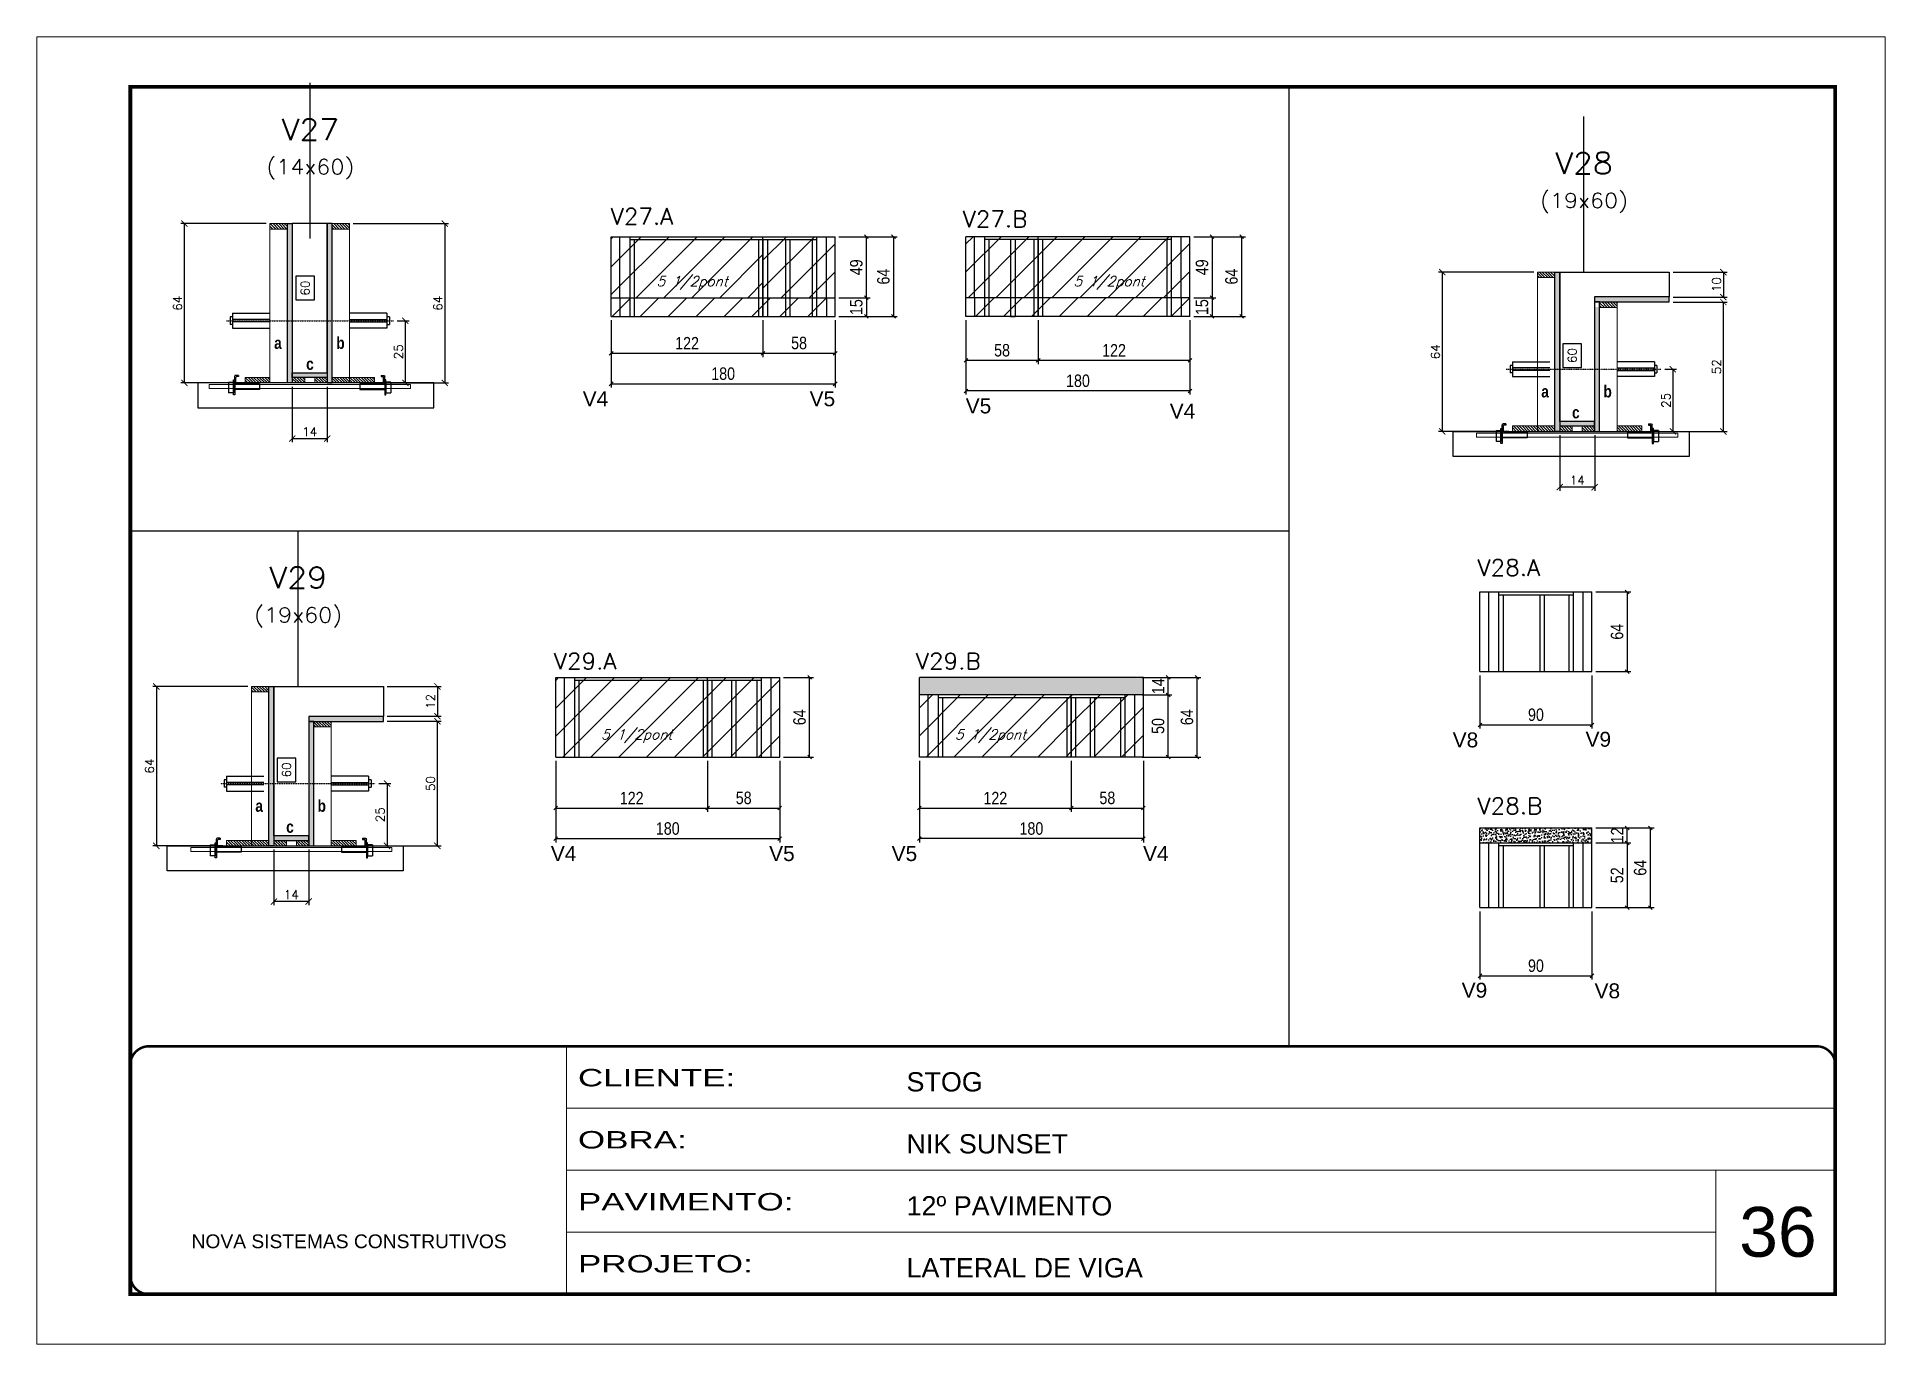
# Model space of a CAD drawing. Extents: x -10448 to -1189, y -11772 to 17235.
# Drawn here: x -5693 to -4208, y 6606 to 7656 of the extents above; entities that cross this region are included whole.
import ezdxf
from ezdxf.enums import TextEntityAlignment as Align

# ---------------------------------------------------------------- set-up
doc = ezdxf.new("R2010")
doc.units = 0
for name, pattern in [('CONTINUO', [0]), ('DASHED', [0.75, 0.5, -0.25]), ('HIDDEN', [0.375, 0.25, -0.125])]:
    doc.linetypes.add(name, pattern=pattern)
for name, color, linetype in [('5', 5, 'Continuous'), ('barrote', 251, 'Continuous'), ('COTA', 241, 'Continuous'), ('Cota Seção (2x)', 4, 'Continuous'), ('detalhes', 4, 'Continuous'), ('Painéis', 200, 'Continuous'), ('presilha', 1, 'Continuous'), ('Reaproveitamento', 251, 'Continuous'), ('SARR_2.2x7', 40, 'Continuous'), ('SARR_3.5x7', 81, 'Continuous'), ('TENSOR', 3, 'Continuous'), ('texto', 7, 'Continuous'), ('Texto de Titulo', 7, 'Continuous'), ('Texto Qtd Sarr', 242, 'Continuous')]:
    doc.layers.add(name, color=color, linetype=linetype)
for name, color, linetype, lineweight in [('CARIMBO', 255, 'Continuous', 9), ('CONCRETO', 251, 'Continuous', 25), ('Folhas', 255, 'Continuous', 9), ('Hachura', 251, 'Continuous', 9), ('Madeira', 126, 'Continuous', 18), ('SARRAFO DE PRESSAO', 251, 'DASHED', 9), ('SCO-___-LAJ', 2, 'Continuous', 0), ('Texto Seção', 7, 'Continuous', 15)]:
    doc.layers.add(name, color=color, linetype=linetype, lineweight=lineweight)
doc.styles.add('ARIAL', font='arial.ttf')
doc.styles.add('COTA TECNICA', font='techl___.ttf', dxfattribs={"height": 10})
doc.styles.add('REGUA-120', font='ROMANS.shx', dxfattribs={"height": 15})
doc.styles.add('Romans', font='romans.shx')
doc.styles.get("Standard").update_dxf_attribs({"font": 'arial.ttf'})
doc.styles.add('TECNICA', font='techb___.ttf', dxfattribs={"height": 10})
doc.styles.add('Tecnologia', font='')
doc.styles.get('Tecnologia').set_extended_font_data('Forgotten Futurist')
doc.dimstyles.new('Cota Seção (2x)', dxfattribs={"dimtxt": 7, "dimasz": 5, "dimexe": 3, "dimexo": 3, "dimgap": 2, "dimtad": 3, "dimdec": 1, "dimlfac": 0.5, "dimzin": 12, "dimdsep": 46, "dimtxsty": 'Romans', "dimblk": 'ARCHTICK', "dimcen": 0, "dimclrd": 4, "dimclre": 4, "dimclrt": 1, "dimadec": 1, "dimazin": 3, "dimtfac": 1, "dimtdec": 1, "dimtmove": 0, "dimatfit": 3, "dimldrblk": 'OBLIQUE', "dimfxl": 1, "dimtolj": 1, "dimtzin": 12, "dimarcsym": 0})
doc.dimstyles.new('Cota Seção interna', dxfattribs={"dimtxt": 7, "dimasz": 6, "dimexe": 0.18, "dimexo": 2, "dimgap": -4, "dimtad": 3, "dimdec": 1, "dimlfac": 0.5, "dimzin": 12, "dimdsep": 46, "dimtxsty": 'Romans', "dimblk": 'ARCHTICK', "dimcen": 0.09, "dimse1": 1, "dimse2": 1, "dimsd1": 1, "dimsd2": 1, "dimclrd": 180, "dimclre": 5, "dimclrt": 1, "dimadec": 0, "dimazin": 3, "dimtfac": 1, "dimtdec": 1, "dimtofl": 0, "dimtmove": 0, "dimatfit": 3, "dimldrblk": 'ARCHTICK', "dimfxl": 1, "dimtolj": 1, "dimtzin": 0, "dimarcsym": 0})
doc.dimstyles.new('PAINEL', dxfattribs={"dimtxt": 10, "dimasz": 3, "dimexe": 3, "dimexo": 3, "dimgap": 3, "dimtad": 1, "dimdec": 1, "dimzin": 12, "dimdsep": 46, "dimtxsty": 'COTA TECNICA', "dimblk1": 'OBLIQUE', "dimblk2": 'OBLIQUE', "dimsah": 1, "dimcen": 0.9, "dimclrd": 4, "dimclre": 4, "dimclrt": 240, "dimadec": 1, "dimazin": 3, "dimtfac": 1, "dimtdec": 1, "dimtmove": 0, "dimatfit": 3, "dimfxl": 1, "dimtolj": 1, "dimtzin": 12, "dimarcsym": 0})
pattern_1 = [(45, (-134927.544, -17197.836), (-11.2253202, 11.2253202), [])]

msp = doc.modelspace()

# ---------------------------------------------------------------- texts
at = {"layer": '5', "linetype": 'Continuous'}
for s, rotation, p in [('V4', 0.00004, (-5254.73, 7358.98)), ('V5', 0.00004, (-5072.4, 7358.98)), ('V5', 359.99996, (-4946.97, 7353.24)), ('V4', 0.00004, (-4783.03, 7349.1)), ('V8', 0.00004, (-4555.68, 7084.96)), ('V9', 359.99996, (-4448.92, 7085.44)), ('V4', 0.00004, (-5280.34, 6993.61)), ('V5', 0.00004, (-5104.91, 6993.61)), ('V5', 359.99996, (-5006.51, 6993.61)), ('V4', 359.99996, (-4804.46, 6993.61)), ('V9', 0.00004, (-4548.44, 6883.85)), ('V8', 359.99996, (-4441.67, 6883.37))]:
    msp.add_text(s, height=12, rotation=rotation, dxfattribs=at).set_placement(p)
at = {"layer": 'CARIMBO', "style": 'ARIAL'}
msp.add_text('36', height=40, dxfattribs=at).set_placement((-4325.42, 6675.77))
at = {"layer": 'detalhes', "style": 'TECNICA'}
for s, p in [('a', (-5502.71, 7405.04)), ('b', (-5452.75, 7405.05)), ('c', (-5477.01, 7388.21)), ('a', (-4484.54, 7366.07)), ('b', (-4434.57, 7366.08)), ('c', (-4459.8, 7349.24)), ('a', (-5517.78, 7033.18)), ('b', (-5467.81, 7033.19)), ('c', (-5493.04, 7016.35))]:
    msp.add_text(s, height=9.6, dxfattribs=at).set_placement(p)
at = {"layer": 'texto', "color": 2, "char_height": 8, "attachment_point": 5, "style": 'Romans'}
for insert in [(-5166.89, 7458.08), (-4831.85, 7458.08), (-5211.42, 7094.04), (-4927.07, 7094.04)]:
    msp.add_mtext('{\\Q19;\\C256;5 1/2pont}', dxfattribs=dict(at, insert=insert))
at = {"layer": 'Texto Seção', "style": 'REGUA-120', "width": 1.05}
for s, p in [('V27.A', (-5232.22, 7504.98)), ('V27.B', (-4949.43, 7502.87)), ('V28.A', (-4535.76, 7222.86)), ('V29.A', (-5277.92, 7147.66)), ('V29.B', (-4987.01, 7147.66)), ('V28.B', (-4535.76, 7031.4))]:
    msp.add_text(s, height=13, dxfattribs=at).set_placement(p)

# ---------------------------------------------------------------- blocks, each defined once
blk = doc.blocks.new('9999999999')
at = {"color": 30, "linetype": 'CONTINUO'}
for p, q in [((98564.6, 34230.2), (98564.6, 34429.4)), ((98564.6, 34379.6), (99584, 34379.6)), ((98564.6, 34329.8), (99488, 34329.8)), ((99584, 34329.8), (99488, 34329.8)), ((99488, 34329.8), (99488, 34230.2)), ((98564.6, 34280), (99488, 34280))]:
    blk.add_line(p, q, dxfattribs=at)
at = {"color": 30, "linetype": 'CONTINUO', "const_width": 2}
blk.add_lwpolyline([(99584, 34230.2), (99584, 34414.4, 0.414214), (99569, 34429.4), (98229, 34429.4, 0.414214), (98214, 34414.4), (98214, 34245.2, 0.414214), (98229, 34230.2), (99584, 34230.2)], format="xyb", dxfattribs=at)
at = {"layer": 'Folhas'}
blk.add_lwpolyline([(98139, 34190.2), (99624, 34190.2), (99624, 35240.2), (98139, 35240.2)], close=True, dxfattribs=at)
at = {"layer": 'Folhas', "color": 30, "const_width": 3}
blk.add_lwpolyline([(98214, 34230.2), (99584, 34230.2), (99584, 35200.2), (98214, 35200.2)], close=True, dxfattribs=at)
at = {"color": 7, "linetype": 'Continuous', "ltscale": 5, "style": 'ARIAL'}
for s, height, p in [('STOG', 15.48, (98837.7, 34393.1)), ('NIK SUNSET', 15.48, (98837.7, 34343.3)), ('12º PAVIMENTO', 15.483, (98837.7, 34293.5)), ('NOVA SISTEMAS CONSTRUTIVOS', 11.059, (98263.2, 34267.2)), ('LATERAL DE VIGA', 15.483, (98837.7, 34243.7))]:
    blk.add_text(s, height=height, dxfattribs=at).set_placement(p)
at = {"layer": 'Folhas', "color": 7, "style": 'Tecnologia', "width": 1.5}
for s, p in [('CLIENTE:', (98573.7, 34397.2)), ('OBRA:', (98573.7, 34347.3)), ('PAVIMENTO:', (98573.7, 34297.5)), ('PROJETO:', (98573.7, 34247.7))]:
    blk.add_text(s, height=14, dxfattribs=at).set_placement(p)
blk = doc.blocks.new('_ArchTick')
at = {"color": 0, "linetype": 'ByBlock', "const_width": 0.15}
blk.add_lwpolyline([(-0.5, -0.5), (0.5, 0.5)], dxfattribs=at)
blk = doc.blocks.new('*D1045')
at = {"layer": 'COTA', "color": 4, "lineweight": -2, "transparency": 16777216}
for p, q in [((-5509.1, 7505.7), (-5577.8, 7505.7)), ((-5574.8, 7377.7), (-5574.8, 7505.7)), ((-5529.1, 7377.7), (-5577.8, 7377.7))]:
    blk.add_line(p, q, dxfattribs=at)
at = {"layer": 'Defpoints', "color": 0, "transparency": 16777216}
for p in [(-5574.8, 7505.7), (-5506.1, 7505.7), (-5526.1, 7377.7)]:
    blk.add_point(p, dxfattribs=at)
at = {"layer": 'COTA', "color": 4, "lineweight": -2, "transparency": 16777216, "xscale": 5, "yscale": 5, "zscale": 5}
for p, rotation in [((-5574.8, 7505.7), 90), ((-5574.8, 7377.7), 270)]:
    blk.add_blockref('_ArchTick', p, dxfattribs=dict(at, rotation=rotation))
at = {"layer": 'COTA', "color": 1, "transparency": 16777216, "insert": (-5580.3, 7441.7), "char_height": 7, "attachment_point": 5, "rotation": 90, "style": 'Romans'}
blk.add_mtext('\\A1;64', dxfattribs=at)
blk = doc.blocks.new('_Oblique')
at = {"color": 0, "linetype": 'ByBlock', "lineweight": -2}
blk.add_line((-0.5, -0.5), (0.5, 0.5), dxfattribs=at)
blk = doc.blocks.new('*D1046')
at = {"layer": 'Cota Seção (2x)', "color": 180, "lineweight": -2, "transparency": 16777216}
for p, q in [((-5470.3, 7463.4), (-5485.3, 7463.4)), ((-5485.3, 7463.4), (-5485.3, 7444.4)), ((-5470.3, 7444.4), (-5470.3, 7463.4)), ((-5485.3, 7444.4), (-5470.3, 7444.4))]:
    blk.add_line(p, q, dxfattribs=at)
at = {"layer": 'Defpoints', "color": 0, "transparency": 16777216}
for p in [(-5488.1, 7505.7), (-5466.3, 7505.7), (-5488.1, 7385.7)]:
    blk.add_point(p, dxfattribs=at)
at = {"layer": 'Cota Seção (2x)', "color": 1, "transparency": 16777216, "insert": (-5477.8, 7453.9), "char_height": 7, "attachment_point": 5, "rotation": 90, "style": 'Romans'}
blk.add_mtext('\\A1;60', dxfattribs=at)
blk = doc.blocks.new('*D1047')
at = {"layer": 'COTA', "color": 4, "lineweight": -2, "transparency": 16777216}
for p, q in [((-5439.1, 7505.7), (-5362.6, 7505.7)), ((-5365.6, 7505.7), (-5365.6, 7377.7)), ((-5419.1, 7377.7), (-5362.6, 7377.7))]:
    blk.add_line(p, q, dxfattribs=at)
at = {"layer": 'Defpoints', "color": 0, "transparency": 16777216}
for p in [(-5442.1, 7505.7), (-5422.1, 7377.7), (-5365.6, 7377.7)]:
    blk.add_point(p, dxfattribs=at)
at = {"layer": 'COTA', "color": 4, "lineweight": -2, "transparency": 16777216, "xscale": 5, "yscale": 5, "zscale": 5}
for p, rotation in [((-5365.6, 7505.7), 90), ((-5365.6, 7377.7), 270)]:
    blk.add_blockref('_ArchTick', p, dxfattribs=dict(at, rotation=rotation))
at = {"layer": 'COTA', "color": 1, "transparency": 16777216, "insert": (-5371.1, 7441.7), "char_height": 7, "attachment_point": 5, "rotation": 90, "style": 'Romans'}
blk.add_mtext('\\A1;64', dxfattribs=at)
blk = doc.blocks.new('PRESILHA METÁLICA 1')
at = {"layer": 'presilha'}
for p, q in [((0, 13), (6, 13)), ((0, 13), (0, 0)), ((6, 0), (0, 0)), ((6, 15.5), (7.5, 15.5)), ((6, -2.5), (6, 15.5)), ((6, 13), (6, 0)), ((7.5, 10.6), (7.5, 19.9)), ((7.5, 15.5), (7.5, -2.5)), ((37.5, 4.1), (7.5, 4.1)), ((12, 21), (8.6, 21)), ((9, 11.6), (9, 18.9)), ((12, 19.5), (9.6, 19.5)), ((37.5, 11), (9.6, 11)), ((12, 21), (12, 19.5)), ((37.5, 11), (37.5, 4.1)), ((7.5, -2.5), (6, -2.5))]:
    blk.add_line(p, q, dxfattribs=at)
for centre, radius, start, end in [((8.6, 19.9), 1.14, 90, 180), ((9.6, 18.9), 0.57, 90, 180), ((9.6, 11.6), 0.57, 180, 270)]:
    blk.add_arc(centre, radius, start, end, dxfattribs=at)
blk = doc.blocks.new('*D1023')
at = {"layer": 'COTA', "color": 4, "lineweight": -2, "transparency": 16777216}
for p, q in [((-5488.1, 7374.7), (-5488.1, 7330)), ((-5460.1, 7374.7), (-5460.1, 7330)), ((-5488.1, 7333), (-5460.1, 7333))]:
    blk.add_line(p, q, dxfattribs=at)
at = {"layer": 'Defpoints', "color": 0, "transparency": 16777216}
for p in [(-5488.1, 7377.7), (-5460.1, 7377.7), (-5460.1, 7333)]:
    blk.add_point(p, dxfattribs=at)
at = {"layer": 'COTA', "color": 4, "lineweight": -2, "transparency": 16777216, "xscale": 5, "yscale": 5, "zscale": 5, "rotation": 180}
blk.add_blockref('_ArchTick', (-5488.1, 7333), dxfattribs=at)
at = {"layer": 'COTA', "color": 4, "lineweight": -2, "transparency": 16777216, "xscale": 5, "yscale": 5, "zscale": 5}
blk.add_blockref('_ArchTick', (-5460.1, 7333), dxfattribs=at)
at = {"layer": 'COTA', "color": 1, "transparency": 16777216, "insert": (-5474.1, 7338.5), "char_height": 7, "attachment_point": 5, "style": 'Romans'}
blk.add_mtext('\\A1;14', dxfattribs=at)
blk = doc.blocks.new('*D1048')
at = {"layer": 'COTA', "color": 4, "lineweight": -2, "transparency": 16777216}
for p, q in [((-5403.8, 7427.7), (-5394.3, 7427.7)), ((-5397.3, 7427.7), (-5397.3, 7377.7)), ((-5419.1, 7377.7), (-5394.3, 7377.7))]:
    blk.add_line(p, q, dxfattribs=at)
at = {"layer": 'Defpoints', "color": 0, "transparency": 16777216}
for p in [(-5406.8, 7427.7), (-5422.1, 7377.7), (-5397.3, 7377.7)]:
    blk.add_point(p, dxfattribs=at)
at = {"layer": 'COTA', "color": 4, "lineweight": -2, "transparency": 16777216, "xscale": 5, "yscale": 5, "zscale": 5}
for p, rotation in [((-5397.3, 7427.7), 90), ((-5397.3, 7377.7), 270)]:
    blk.add_blockref('_ArchTick', p, dxfattribs=dict(at, rotation=rotation))
at = {"layer": 'COTA', "color": 1, "transparency": 16777216, "insert": (-5402.8, 7402.7), "char_height": 7, "attachment_point": 5, "rotation": 90, "style": 'Romans'}
blk.add_mtext('\\A1;25', dxfattribs=at)
blk = doc.blocks.new('titulo1')
at = {"layer": 'Defpoints', "color": 252, "linetype": 'HIDDEN', "ltscale": 2}
blk.add_line((0, 0), (0, 125), dxfattribs=at)
at = {"layer": 'Defpoints', "style": 'Romans', "oblique": 15}
blk.add_attdef('FOLHA', text='', height=10, dxfattribs=at).set_placement((0, 15.6), align=Align.MIDDLE_CENTER)
at = {"layer": 'Texto Qtd Sarr', "color": 3, "style": 'Romans', "oblique": 15}
for tag, height, p in [('TITULO', 17, (0, 71.4)), ('SEÇÃO', 12, (0, 41.5))]:
    blk.add_attdef(tag, text='', height=height, dxfattribs=at).set_placement(p, align=Align.MIDDLE_CENTER)
blk = doc.blocks.new('*D1024')
at = {"layer": 'COTA', "color": 4, "linetype": 'ByBlock', "lineweight": -2, "transparency": 16777216}
for p, q in [((-5231.9, 7428.1), (-5231.9, 7398.5)), ((-5109.9, 7428.1), (-5109.9, 7398.5)), ((-5231.9, 7401.5), (-5109.9, 7401.5))]:
    blk.add_line(p, q, dxfattribs=at)
at = {"layer": 'Defpoints', "color": 0, "linetype": 'ByBlock', "transparency": 16777216}
for p in [(-5231.9, 7431.1), (-5109.9, 7431.1), (-5109.9, 7401.5)]:
    blk.add_point(p, dxfattribs=at)
at = {"layer": 'COTA', "color": 4, "linetype": 'ByBlock', "lineweight": -2, "transparency": 16777216, "xscale": 3, "yscale": 3, "zscale": 3, "rotation": 180}
blk.add_blockref('_Oblique', (-5231.9, 7401.5), dxfattribs=at)
at = {"layer": 'COTA', "color": 4, "linetype": 'ByBlock', "lineweight": -2, "transparency": 16777216, "xscale": 3, "yscale": 3, "zscale": 3}
blk.add_blockref('_Oblique', (-5109.9, 7401.5), dxfattribs=at)
at = {"layer": 'COTA', "color": 240, "linetype": 'ByBlock', "transparency": 16777216, "insert": (-5170.9, 7409.6), "char_height": 10, "attachment_point": 5, "style": 'COTA TECNICA'}
blk.add_mtext('\\A1;122', dxfattribs=at)
blk = doc.blocks.new('*D1025')
at = {"layer": 'COTA', "color": 4, "linetype": 'ByBlock', "lineweight": -2, "transparency": 16777216}
for p, q in [((-5109.9, 7428.1), (-5109.9, 7398.5)), ((-5051.9, 7428.1), (-5051.9, 7398.5)), ((-5109.9, 7401.5), (-5051.9, 7401.5))]:
    blk.add_line(p, q, dxfattribs=at)
at = {"layer": 'Defpoints', "color": 0, "linetype": 'ByBlock', "transparency": 16777216}
for p in [(-5109.9, 7431.1), (-5051.9, 7431.1), (-5051.9, 7401.5)]:
    blk.add_point(p, dxfattribs=at)
at = {"layer": 'COTA', "color": 4, "linetype": 'ByBlock', "lineweight": -2, "transparency": 16777216, "xscale": 3, "yscale": 3, "zscale": 3, "rotation": 180}
blk.add_blockref('_Oblique', (-5109.9, 7401.5), dxfattribs=at)
at = {"layer": 'COTA', "color": 4, "linetype": 'ByBlock', "lineweight": -2, "transparency": 16777216, "xscale": 3, "yscale": 3, "zscale": 3}
blk.add_blockref('_Oblique', (-5051.9, 7401.5), dxfattribs=at)
at = {"layer": 'COTA', "color": 240, "linetype": 'ByBlock', "transparency": 16777216, "insert": (-5080.9, 7409.7), "char_height": 10, "attachment_point": 5, "style": 'COTA TECNICA'}
blk.add_mtext('\\A1;58', dxfattribs=at)
blk = doc.blocks.new('*D1026')
at = {"layer": 'COTA', "color": 4, "linetype": 'ByBlock', "lineweight": -2, "transparency": 16777216}
for p, q in [((-5231.9, 7428.1), (-5231.9, 7374)), ((-5051.9, 7428.1), (-5051.9, 7374)), ((-5231.9, 7377), (-5051.9, 7377))]:
    blk.add_line(p, q, dxfattribs=at)
at = {"layer": 'Defpoints', "color": 0, "linetype": 'ByBlock', "transparency": 16777216}
for p in [(-5231.9, 7431.1), (-5051.9, 7431.1), (-5051.9, 7377)]:
    blk.add_point(p, dxfattribs=at)
at = {"layer": 'COTA', "color": 4, "linetype": 'ByBlock', "lineweight": -2, "transparency": 16777216, "xscale": 3, "yscale": 3, "zscale": 3, "rotation": 180}
blk.add_blockref('_Oblique', (-5231.9, 7377), dxfattribs=at)
at = {"layer": 'COTA', "color": 4, "linetype": 'ByBlock', "lineweight": -2, "transparency": 16777216, "xscale": 3, "yscale": 3, "zscale": 3}
blk.add_blockref('_Oblique', (-5051.9, 7377), dxfattribs=at)
at = {"layer": 'COTA', "color": 240, "linetype": 'ByBlock', "transparency": 16777216, "insert": (-5141.9, 7385.1), "char_height": 10, "attachment_point": 5, "style": 'COTA TECNICA'}
blk.add_mtext('\\A1;180', dxfattribs=at)
blk = doc.blocks.new('*D1027')
at = {"layer": 'COTA', "color": 4, "linetype": 'ByBlock', "lineweight": -2, "transparency": 16777216}
for p, q in [((-5048.9, 7495.1), (-5023.8, 7495.1)), ((-5026.8, 7446.1), (-5026.8, 7495.1)), ((-5048.9, 7446.1), (-5023.8, 7446.1))]:
    blk.add_line(p, q, dxfattribs=at)
at = {"layer": 'Defpoints', "color": 0, "linetype": 'ByBlock', "transparency": 16777216}
for p in [(-5051.9, 7495.1), (-5026.8, 7495.1), (-5051.9, 7446.1)]:
    blk.add_point(p, dxfattribs=at)
at = {"layer": 'COTA', "color": 4, "linetype": 'ByBlock', "lineweight": -2, "transparency": 16777216, "xscale": 3, "yscale": 3, "zscale": 3}
for p, rotation in [((-5026.8, 7495.1), 90), ((-5026.8, 7446.1), 270)]:
    blk.add_blockref('_Oblique', p, dxfattribs=dict(at, rotation=rotation))
at = {"layer": 'COTA', "color": 240, "linetype": 'ByBlock', "transparency": 16777216, "insert": (-5034.9, 7470.6), "char_height": 10, "attachment_point": 5, "rotation": 90, "style": 'COTA TECNICA'}
blk.add_mtext('\\A1;49', dxfattribs=at)
blk = doc.blocks.new('*D1028')
at = {"layer": 'COTA', "color": 4, "linetype": 'ByBlock', "lineweight": -2, "transparency": 16777216}
for p, q in [((-4888.8, 7428.1), (-4888.8, 7392.8)), ((-4766.8, 7428.1), (-4766.8, 7392.8)), ((-4766.8, 7395.8), (-4888.8, 7395.8))]:
    blk.add_line(p, q, dxfattribs=at)
at = {"layer": 'Defpoints', "color": 0, "linetype": 'ByBlock', "transparency": 16777216}
for p in [(-4888.8, 7431.1), (-4766.8, 7431.1), (-4888.8, 7395.8)]:
    blk.add_point(p, dxfattribs=at)
at = {"layer": 'COTA', "color": 4, "linetype": 'ByBlock', "lineweight": -2, "transparency": 16777216, "xscale": 3, "yscale": 3, "zscale": 3, "rotation": 180}
blk.add_blockref('_Oblique', (-4888.8, 7395.8), dxfattribs=at)
at = {"layer": 'COTA', "color": 4, "linetype": 'ByBlock', "lineweight": -2, "transparency": 16777216, "xscale": 3, "yscale": 3, "zscale": 3}
blk.add_blockref('_Oblique', (-4766.8, 7395.8), dxfattribs=at)
at = {"layer": 'COTA', "color": 240, "linetype": 'ByBlock', "transparency": 16777216, "insert": (-4827.8, 7403.9), "char_height": 10, "attachment_point": 5, "style": 'COTA TECNICA'}
blk.add_mtext('\\A1;122', dxfattribs=at)
blk = doc.blocks.new('*D1029')
at = {"layer": 'COTA', "color": 4, "linetype": 'ByBlock', "lineweight": -2, "transparency": 16777216}
for p, q in [((-4946.8, 7428.1), (-4946.8, 7392.8)), ((-4888.8, 7428.1), (-4888.8, 7392.8)), ((-4888.8, 7395.8), (-4946.8, 7395.8))]:
    blk.add_line(p, q, dxfattribs=at)
at = {"layer": 'Defpoints', "color": 0, "linetype": 'ByBlock', "transparency": 16777216}
for p in [(-4946.8, 7431.1), (-4888.8, 7431.1), (-4946.8, 7395.8)]:
    blk.add_point(p, dxfattribs=at)
at = {"layer": 'COTA', "color": 4, "linetype": 'ByBlock', "lineweight": -2, "transparency": 16777216, "xscale": 3, "yscale": 3, "zscale": 3, "rotation": 180}
blk.add_blockref('_Oblique', (-4946.8, 7395.8), dxfattribs=at)
at = {"layer": 'COTA', "color": 4, "linetype": 'ByBlock', "lineweight": -2, "transparency": 16777216, "xscale": 3, "yscale": 3, "zscale": 3}
blk.add_blockref('_Oblique', (-4888.8, 7395.8), dxfattribs=at)
at = {"layer": 'COTA', "color": 240, "linetype": 'ByBlock', "transparency": 16777216, "insert": (-4917.8, 7403.9), "char_height": 10, "attachment_point": 5, "style": 'COTA TECNICA'}
blk.add_mtext('\\A1;58', dxfattribs=at)
blk = doc.blocks.new('*D1030')
at = {"layer": 'COTA', "color": 4, "linetype": 'ByBlock', "lineweight": -2, "transparency": 16777216}
for p, q in [((-4946.8, 7428.1), (-4946.8, 7368.3)), ((-4766.8, 7428.1), (-4766.8, 7368.3)), ((-4766.8, 7371.3), (-4946.8, 7371.3))]:
    blk.add_line(p, q, dxfattribs=at)
at = {"layer": 'Defpoints', "color": 0, "linetype": 'ByBlock', "transparency": 16777216}
for p in [(-4946.8, 7431.1), (-4766.8, 7431.1), (-4946.8, 7371.3)]:
    blk.add_point(p, dxfattribs=at)
at = {"layer": 'COTA', "color": 4, "linetype": 'ByBlock', "lineweight": -2, "transparency": 16777216, "xscale": 3, "yscale": 3, "zscale": 3, "rotation": 180}
blk.add_blockref('_Oblique', (-4946.8, 7371.3), dxfattribs=at)
at = {"layer": 'COTA', "color": 4, "linetype": 'ByBlock', "lineweight": -2, "transparency": 16777216, "xscale": 3, "yscale": 3, "zscale": 3}
blk.add_blockref('_Oblique', (-4766.8, 7371.3), dxfattribs=at)
at = {"layer": 'COTA', "color": 240, "linetype": 'ByBlock', "transparency": 16777216, "insert": (-4856.8, 7379.4), "char_height": 10, "attachment_point": 5, "style": 'COTA TECNICA'}
blk.add_mtext('\\A1;180', dxfattribs=at)
blk = doc.blocks.new('*D1031')
at = {"layer": 'COTA', "color": 4, "linetype": 'ByBlock', "lineweight": -2, "transparency": 16777216}
for p, q in [((-4763.8, 7495.1), (-4746, 7495.1)), ((-4749, 7495.1), (-4749, 7446.1)), ((-4763.8, 7446.1), (-4746, 7446.1))]:
    blk.add_line(p, q, dxfattribs=at)
at = {"layer": 'Defpoints', "color": 0, "linetype": 'ByBlock', "transparency": 16777216}
for p in [(-4766.8, 7495.1), (-4766.8, 7446.1), (-4749, 7446.1)]:
    blk.add_point(p, dxfattribs=at)
at = {"layer": 'COTA', "color": 4, "linetype": 'ByBlock', "lineweight": -2, "transparency": 16777216, "xscale": 3, "yscale": 3, "zscale": 3}
for p, rotation in [((-4749, 7495.1), 90), ((-4749, 7446.1), 270)]:
    blk.add_blockref('_Oblique', p, dxfattribs=dict(at, rotation=rotation))
at = {"layer": 'COTA', "color": 240, "linetype": 'ByBlock', "transparency": 16777216, "insert": (-4757.1, 7470.6), "char_height": 10, "attachment_point": 5, "rotation": 90, "style": 'COTA TECNICA'}
blk.add_mtext('\\A1;49', dxfattribs=at)
blk = doc.blocks.new('*D1049')
at = {"layer": 'COTA', "color": 4, "lineweight": -2, "transparency": 16777216}
for p, q in [((-5048.9, 7446.1), (-5023.8, 7446.1)), ((-5026.8, 7446.1), (-5026.8, 7431.1)), ((-5048.9, 7431.1), (-5023.8, 7431.1))]:
    blk.add_line(p, q, dxfattribs=at)
at = {"layer": 'Defpoints', "color": 0, "transparency": 16777216}
for p in [(-5051.9, 7446.1), (-5051.9, 7431.1), (-5026.8, 7431.1)]:
    blk.add_point(p, dxfattribs=at)
at = {"layer": 'COTA', "color": 4, "lineweight": -2, "transparency": 16777216, "xscale": 3, "yscale": 3, "zscale": 3}
for p, rotation in [((-5026.8, 7446.1), 90), ((-5026.8, 7431.1), 270)]:
    blk.add_blockref('_Oblique', p, dxfattribs=dict(at, rotation=rotation))
at = {"layer": 'COTA', "color": 240, "transparency": 16777216, "insert": (-5034.9, 7438.6), "char_height": 10, "attachment_point": 5, "rotation": 90, "style": 'COTA TECNICA'}
blk.add_mtext('\\A1;15', dxfattribs=at)
blk = doc.blocks.new('*D1050')
at = {"layer": 'COTA', "color": 4, "lineweight": -2, "transparency": 16777216}
for p, q in [((-5048.9, 7495.1), (-5002, 7495.1)), ((-5005, 7495.1), (-5005, 7431.1)), ((-5048.9, 7431.1), (-5002, 7431.1))]:
    blk.add_line(p, q, dxfattribs=at)
at = {"layer": 'Defpoints', "color": 0, "transparency": 16777216}
for p in [(-5051.9, 7495.1), (-5051.9, 7431.1), (-5005, 7431.1)]:
    blk.add_point(p, dxfattribs=at)
at = {"layer": 'COTA', "color": 4, "lineweight": -2, "transparency": 16777216, "xscale": 3, "yscale": 3, "zscale": 3}
for p, rotation in [((-5005, 7495.1), 90), ((-5005, 7431.1), 270)]:
    blk.add_blockref('_Oblique', p, dxfattribs=dict(at, rotation=rotation))
at = {"layer": 'COTA', "color": 240, "transparency": 16777216, "insert": (-5013.1, 7463.1), "char_height": 10, "attachment_point": 5, "rotation": 90, "style": 'COTA TECNICA'}
blk.add_mtext('\\A1;64', dxfattribs=at)
blk = doc.blocks.new('*D1051')
at = {"layer": 'COTA', "color": 4, "lineweight": -2, "transparency": 16777216}
for p, q in [((-4763.8, 7446.1), (-4746, 7446.1)), ((-4749, 7446.1), (-4749, 7431.1)), ((-4763.8, 7431.1), (-4746, 7431.1))]:
    blk.add_line(p, q, dxfattribs=at)
at = {"layer": 'Defpoints', "color": 0, "transparency": 16777216}
for p in [(-4766.8, 7446.1), (-4766.8, 7431.1), (-4749, 7431.1)]:
    blk.add_point(p, dxfattribs=at)
at = {"layer": 'COTA', "color": 4, "lineweight": -2, "transparency": 16777216, "xscale": 3, "yscale": 3, "zscale": 3}
for p, rotation in [((-4749, 7446.1), 90), ((-4749, 7431.1), 270)]:
    blk.add_blockref('_Oblique', p, dxfattribs=dict(at, rotation=rotation))
at = {"layer": 'COTA', "color": 240, "transparency": 16777216, "insert": (-4757.1, 7438.6), "char_height": 10, "attachment_point": 5, "rotation": 90, "style": 'COTA TECNICA'}
blk.add_mtext('\\A1;15', dxfattribs=at)
blk = doc.blocks.new('*D1052')
at = {"layer": 'COTA', "color": 4, "lineweight": -2, "transparency": 16777216}
for p, q in [((-4763.8, 7495.1), (-4722.3, 7495.1)), ((-4725.3, 7495.1), (-4725.3, 7431.1)), ((-4763.8, 7431.1), (-4722.3, 7431.1))]:
    blk.add_line(p, q, dxfattribs=at)
at = {"layer": 'Defpoints', "color": 0, "transparency": 16777216}
for p in [(-4766.8, 7495.1), (-4766.8, 7431.1), (-4725.3, 7431.1)]:
    blk.add_point(p, dxfattribs=at)
at = {"layer": 'COTA', "color": 4, "lineweight": -2, "transparency": 16777216, "xscale": 3, "yscale": 3, "zscale": 3}
for p, rotation in [((-4725.3, 7495.1), 90), ((-4725.3, 7431.1), 270)]:
    blk.add_blockref('_Oblique', p, dxfattribs=dict(at, rotation=rotation))
at = {"layer": 'COTA', "color": 240, "transparency": 16777216, "insert": (-4733.4, 7463.1), "char_height": 10, "attachment_point": 5, "rotation": 90, "style": 'COTA TECNICA'}
blk.add_mtext('\\A1;64', dxfattribs=at)
blk = doc.blocks.new('*D1032')
at = {"layer": 'COTA', "color": 4, "lineweight": -2, "transparency": 16777216}
for p, q in [((-5411.9, 7133.9), (-5368.5, 7133.9)), ((-5371.5, 7133.9), (-5371.5, 7109.9)), ((-5411.9, 7109.9), (-5368.5, 7109.9))]:
    blk.add_line(p, q, dxfattribs=at)
at = {"layer": 'Defpoints', "color": 0, "transparency": 16777216}
for p in [(-5414.9, 7133.9), (-5414.9, 7109.9), (-5371.5, 7109.9)]:
    blk.add_point(p, dxfattribs=at)
at = {"layer": 'COTA', "color": 4, "lineweight": -2, "transparency": 16777216, "xscale": 5, "yscale": 5, "zscale": 5}
for p, rotation in [((-5371.5, 7133.9), 90), ((-5371.5, 7109.9), 270)]:
    blk.add_blockref('_ArchTick', p, dxfattribs=dict(at, rotation=rotation))
at = {"layer": 'COTA', "color": 1, "transparency": 16777216, "insert": (-5377, 7121.9), "char_height": 7, "attachment_point": 5, "rotation": 90, "style": 'Romans'}
blk.add_mtext('\\A1;12', dxfattribs=at)
blk = doc.blocks.new('*D1033')
at = {"layer": 'COTA', "color": 4, "lineweight": -2, "transparency": 16777216}
for p, q in [((-5411.9, 7105.9), (-5368.5, 7105.9)), ((-5371.5, 7005.9), (-5371.5, 7105.9)), ((-5433.9, 7005.9), (-5368.5, 7005.9))]:
    blk.add_line(p, q, dxfattribs=at)
at = {"layer": 'Defpoints', "color": 0, "transparency": 16777216}
for p in [(-5414.9, 7105.9), (-5371.5, 7105.9), (-5436.9, 7005.9)]:
    blk.add_point(p, dxfattribs=at)
at = {"layer": 'COTA', "color": 4, "lineweight": -2, "transparency": 16777216, "xscale": 5, "yscale": 5, "zscale": 5}
for p, rotation in [((-5371.5, 7105.9), 90), ((-5371.5, 7005.9), 270)]:
    blk.add_blockref('_ArchTick', p, dxfattribs=dict(at, rotation=rotation))
at = {"layer": 'COTA', "color": 1, "transparency": 16777216, "insert": (-5377, 7055.9), "char_height": 7, "attachment_point": 5, "rotation": 90, "style": 'Romans'}
blk.add_mtext('\\A1;50', dxfattribs=at)
blk = doc.blocks.new('*D1034')
at = {"layer": 'Cota Seção (2x)', "color": 180, "lineweight": -2, "transparency": 16777216}
for p, q in [((-5485.3, 7076.3), (-5500.3, 7076.3)), ((-5500.3, 7076.3), (-5500.3, 7057.3)), ((-5485.3, 7057.3), (-5485.3, 7076.3)), ((-5500.3, 7057.3), (-5485.3, 7057.3))]:
    blk.add_line(p, q, dxfattribs=at)
at = {"layer": 'Defpoints', "color": 0, "transparency": 16777216}
for p in [(-5503.2, 7133.9), (-5481.3, 7133.9), (-5503.2, 7013.9)]:
    blk.add_point(p, dxfattribs=at)
at = {"layer": 'Cota Seção (2x)', "color": 1, "transparency": 16777216, "insert": (-5492.8, 7066.8), "char_height": 7, "attachment_point": 5, "rotation": 90, "style": 'Romans'}
blk.add_mtext('\\A1;60', dxfattribs=at)
blk = doc.blocks.new('*D1035')
at = {"layer": 'COTA', "color": 4, "lineweight": -2, "transparency": 16777216}
for p, q in [((-5523.9, 7133.9), (-5600.3, 7133.9)), ((-5597.3, 7133.9), (-5597.3, 7005.9)), ((-5543.9, 7005.9), (-5600.3, 7005.9))]:
    blk.add_line(p, q, dxfattribs=at)
at = {"layer": 'Defpoints', "color": 0, "transparency": 16777216}
for p in [(-5520.9, 7133.9), (-5597.3, 7005.9), (-5540.9, 7005.9)]:
    blk.add_point(p, dxfattribs=at)
at = {"layer": 'COTA', "color": 4, "lineweight": -2, "transparency": 16777216, "xscale": 5, "yscale": 5, "zscale": 5}
for p, rotation in [((-5597.3, 7133.9), 90), ((-5597.3, 7005.9), 270)]:
    blk.add_blockref('_ArchTick', p, dxfattribs=dict(at, rotation=rotation))
at = {"layer": 'COTA', "color": 1, "transparency": 16777216, "insert": (-5602.8, 7069.9), "char_height": 7, "attachment_point": 5, "rotation": 90, "style": 'Romans'}
blk.add_mtext('\\A1;64', dxfattribs=at)
blk = doc.blocks.new('*D1036')
at = {"layer": 'COTA', "color": 4, "lineweight": -2, "transparency": 16777216}
for p, q in [((-5502.9, 7002.9), (-5502.9, 6958.1)), ((-5474.9, 7002.9), (-5474.9, 6958.1)), ((-5474.9, 6961.1), (-5502.9, 6961.1))]:
    blk.add_line(p, q, dxfattribs=at)
at = {"layer": 'Defpoints', "color": 0, "transparency": 16777216}
for p in [(-5502.9, 7005.9), (-5474.9, 7005.9), (-5502.9, 6961.1)]:
    blk.add_point(p, dxfattribs=at)
at = {"layer": 'COTA', "color": 4, "lineweight": -2, "transparency": 16777216, "xscale": 5, "yscale": 5, "zscale": 5, "rotation": 180}
blk.add_blockref('_ArchTick', (-5502.9, 6961.1), dxfattribs=at)
at = {"layer": 'COTA', "color": 4, "lineweight": -2, "transparency": 16777216, "xscale": 5, "yscale": 5, "zscale": 5}
blk.add_blockref('_ArchTick', (-5474.9, 6961.1), dxfattribs=at)
at = {"layer": 'COTA', "color": 1, "transparency": 16777216, "insert": (-5488.9, 6966.6), "char_height": 7, "attachment_point": 5, "style": 'Romans'}
blk.add_mtext('\\A1;14', dxfattribs=at)
blk = doc.blocks.new('*D1037')
at = {"layer": 'COTA', "color": 4, "linetype": 'ByBlock', "lineweight": -2, "transparency": 16777216}
for p, q in [((-5276.4, 7074.1), (-5276.4, 7033.2)), ((-5154.4, 7074.1), (-5154.4, 7033.2)), ((-5276.4, 7036.2), (-5154.4, 7036.2))]:
    blk.add_line(p, q, dxfattribs=at)
at = {"layer": 'Defpoints', "color": 0, "linetype": 'ByBlock', "transparency": 16777216}
for p in [(-5276.4, 7077.1), (-5154.4, 7077.1), (-5154.4, 7036.2)]:
    blk.add_point(p, dxfattribs=at)
at = {"layer": 'COTA', "color": 4, "linetype": 'ByBlock', "lineweight": -2, "transparency": 16777216, "xscale": 3, "yscale": 3, "zscale": 3, "rotation": 180}
blk.add_blockref('_Oblique', (-5276.4, 7036.2), dxfattribs=at)
at = {"layer": 'COTA', "color": 4, "linetype": 'ByBlock', "lineweight": -2, "transparency": 16777216, "xscale": 3, "yscale": 3, "zscale": 3}
blk.add_blockref('_Oblique', (-5154.4, 7036.2), dxfattribs=at)
at = {"layer": 'COTA', "color": 240, "linetype": 'ByBlock', "transparency": 16777216, "insert": (-5215.4, 7044.2), "char_height": 10, "attachment_point": 5, "style": 'COTA TECNICA'}
blk.add_mtext('\\A1;122', dxfattribs=at)
blk = doc.blocks.new('*D1038')
at = {"layer": 'COTA', "color": 4, "linetype": 'ByBlock', "lineweight": -2, "transparency": 16777216}
for p, q in [((-5154.4, 7074.1), (-5154.4, 7033.2)), ((-5096.4, 7074.1), (-5096.4, 7033.2)), ((-5154.4, 7036.2), (-5096.4, 7036.2))]:
    blk.add_line(p, q, dxfattribs=at)
at = {"layer": 'Defpoints', "color": 0, "linetype": 'ByBlock', "transparency": 16777216}
for p in [(-5154.4, 7077.1), (-5096.4, 7077.1), (-5096.4, 7036.2)]:
    blk.add_point(p, dxfattribs=at)
at = {"layer": 'COTA', "color": 4, "linetype": 'ByBlock', "lineweight": -2, "transparency": 16777216, "xscale": 3, "yscale": 3, "zscale": 3, "rotation": 180}
blk.add_blockref('_Oblique', (-5154.4, 7036.2), dxfattribs=at)
at = {"layer": 'COTA', "color": 4, "linetype": 'ByBlock', "lineweight": -2, "transparency": 16777216, "xscale": 3, "yscale": 3, "zscale": 3}
blk.add_blockref('_Oblique', (-5096.4, 7036.2), dxfattribs=at)
at = {"layer": 'COTA', "color": 240, "linetype": 'ByBlock', "transparency": 16777216, "insert": (-5125.4, 7044.3), "char_height": 10, "attachment_point": 5, "style": 'COTA TECNICA'}
blk.add_mtext('\\A1;58', dxfattribs=at)
blk = doc.blocks.new('*D1053')
at = {"layer": 'COTA', "color": 4, "linetype": 'ByBlock', "lineweight": -2, "transparency": 16777216}
for p, q in [((-5276.4, 7074.1), (-5276.4, 7008.6)), ((-5096.4, 7074.1), (-5096.4, 7008.6)), ((-5276.4, 7011.6), (-5096.4, 7011.6))]:
    blk.add_line(p, q, dxfattribs=at)
at = {"layer": 'Defpoints', "color": 0, "linetype": 'ByBlock', "transparency": 16777216}
for p in [(-5276.4, 7077.1), (-5096.4, 7077.1), (-5096.4, 7011.6)]:
    blk.add_point(p, dxfattribs=at)
at = {"layer": 'COTA', "color": 4, "linetype": 'ByBlock', "lineweight": -2, "transparency": 16777216, "xscale": 3, "yscale": 3, "zscale": 3, "rotation": 180}
blk.add_blockref('_Oblique', (-5276.4, 7011.6), dxfattribs=at)
at = {"layer": 'COTA', "color": 4, "linetype": 'ByBlock', "lineweight": -2, "transparency": 16777216, "xscale": 3, "yscale": 3, "zscale": 3}
blk.add_blockref('_Oblique', (-5096.4, 7011.6), dxfattribs=at)
at = {"layer": 'COTA', "color": 240, "linetype": 'ByBlock', "transparency": 16777216, "insert": (-5186.4, 7019.7), "char_height": 10, "attachment_point": 5, "style": 'COTA TECNICA'}
blk.add_mtext('\\A1;180', dxfattribs=at)
blk = doc.blocks.new('*D1039')
at = {"layer": 'COTA', "color": 4, "linetype": 'ByBlock', "lineweight": -2, "transparency": 16777216}
for p, q in [((-5093.4, 7141.1), (-5069.4, 7141.1)), ((-5072.4, 7077.1), (-5072.4, 7141.1)), ((-5093.4, 7077.1), (-5069.4, 7077.1))]:
    blk.add_line(p, q, dxfattribs=at)
at = {"layer": 'Defpoints', "color": 0, "linetype": 'ByBlock', "transparency": 16777216}
for p in [(-5096.4, 7141.1), (-5072.4, 7141.1), (-5096.4, 7077.1)]:
    blk.add_point(p, dxfattribs=at)
at = {"layer": 'COTA', "color": 4, "linetype": 'ByBlock', "lineweight": -2, "transparency": 16777216, "xscale": 3, "yscale": 3, "zscale": 3}
for p, rotation in [((-5072.4, 7141.1), 90), ((-5072.4, 7077.1), 270)]:
    blk.add_blockref('_Oblique', p, dxfattribs=dict(at, rotation=rotation))
at = {"layer": 'COTA', "color": 240, "linetype": 'ByBlock', "transparency": 16777216, "insert": (-5080.5, 7109.1), "char_height": 10, "attachment_point": 5, "rotation": 90, "style": 'COTA TECNICA'}
blk.add_mtext('\\A1;64', dxfattribs=at)
blk = doc.blocks.new('*D1040')
at = {"layer": 'COTA', "color": 4, "linetype": 'ByBlock', "lineweight": -2, "transparency": 16777216}
for p, q in [((-4984.2, 7074.1), (-4984.2, 7033.2)), ((-4862.2, 7074.1), (-4862.2, 7033.2)), ((-4984.2, 7036.2), (-4862.2, 7036.2))]:
    blk.add_line(p, q, dxfattribs=at)
at = {"layer": 'Defpoints', "color": 0, "linetype": 'ByBlock', "transparency": 16777216}
for p in [(-4984.2, 7077.1), (-4862.2, 7077.1), (-4862.2, 7036.2)]:
    blk.add_point(p, dxfattribs=at)
at = {"layer": 'COTA', "color": 4, "linetype": 'ByBlock', "lineweight": -2, "transparency": 16777216, "xscale": 3, "yscale": 3, "zscale": 3, "rotation": 180}
blk.add_blockref('_Oblique', (-4984.2, 7036.2), dxfattribs=at)
at = {"layer": 'COTA', "color": 4, "linetype": 'ByBlock', "lineweight": -2, "transparency": 16777216, "xscale": 3, "yscale": 3, "zscale": 3}
blk.add_blockref('_Oblique', (-4862.2, 7036.2), dxfattribs=at)
at = {"layer": 'COTA', "color": 240, "linetype": 'ByBlock', "transparency": 16777216, "insert": (-4923.2, 7044.2), "char_height": 10, "attachment_point": 5, "style": 'COTA TECNICA'}
blk.add_mtext('\\A1;122', dxfattribs=at)
blk = doc.blocks.new('*D1041')
at = {"layer": 'COTA', "color": 4, "linetype": 'ByBlock', "lineweight": -2, "transparency": 16777216}
for p, q in [((-4862.2, 7074.1), (-4862.2, 7033.2)), ((-4804.2, 7074.1), (-4804.2, 7033.2)), ((-4862.2, 7036.2), (-4804.2, 7036.2))]:
    blk.add_line(p, q, dxfattribs=at)
at = {"layer": 'Defpoints', "color": 0, "linetype": 'ByBlock', "transparency": 16777216}
for p in [(-4862.2, 7077.1), (-4804.2, 7077.1), (-4804.2, 7036.2)]:
    blk.add_point(p, dxfattribs=at)
at = {"layer": 'COTA', "color": 4, "linetype": 'ByBlock', "lineweight": -2, "transparency": 16777216, "xscale": 3, "yscale": 3, "zscale": 3, "rotation": 180}
blk.add_blockref('_Oblique', (-4862.2, 7036.2), dxfattribs=at)
at = {"layer": 'COTA', "color": 4, "linetype": 'ByBlock', "lineweight": -2, "transparency": 16777216, "xscale": 3, "yscale": 3, "zscale": 3}
blk.add_blockref('_Oblique', (-4804.2, 7036.2), dxfattribs=at)
at = {"layer": 'COTA', "color": 240, "linetype": 'ByBlock', "transparency": 16777216, "insert": (-4833.2, 7044.3), "char_height": 10, "attachment_point": 5, "style": 'COTA TECNICA'}
blk.add_mtext('\\A1;58', dxfattribs=at)
blk = doc.blocks.new('*D1054')
at = {"layer": 'COTA', "color": 4, "linetype": 'ByBlock', "lineweight": -2, "transparency": 16777216}
for p, q in [((-4984.2, 7074.1), (-4984.2, 7008.6)), ((-4804.2, 7074.1), (-4804.2, 7008.6)), ((-4804.2, 7011.6), (-4984.2, 7011.6))]:
    blk.add_line(p, q, dxfattribs=at)
at = {"layer": 'Defpoints', "color": 0, "linetype": 'ByBlock', "transparency": 16777216}
for p in [(-4984.2, 7077.1), (-4804.2, 7077.1), (-4984.2, 7011.6)]:
    blk.add_point(p, dxfattribs=at)
at = {"layer": 'COTA', "color": 4, "linetype": 'ByBlock', "lineweight": -2, "transparency": 16777216, "xscale": 3, "yscale": 3, "zscale": 3, "rotation": 180}
blk.add_blockref('_Oblique', (-4984.2, 7011.6), dxfattribs=at)
at = {"layer": 'COTA', "color": 4, "linetype": 'ByBlock', "lineweight": -2, "transparency": 16777216, "xscale": 3, "yscale": 3, "zscale": 3}
blk.add_blockref('_Oblique', (-4804.2, 7011.6), dxfattribs=at)
at = {"layer": 'COTA', "color": 240, "linetype": 'ByBlock', "transparency": 16777216, "insert": (-4894.2, 7019.7), "char_height": 10, "attachment_point": 5, "style": 'COTA TECNICA'}
blk.add_mtext('\\A1;180', dxfattribs=at)
blk = doc.blocks.new('*D1042')
at = {"layer": 'COTA', "color": 4, "linetype": 'ByBlock', "lineweight": -2, "transparency": 16777216}
for p, q in [((-4805.2, 7127.1), (-4781.3, 7127.1)), ((-4784.3, 7077.1), (-4784.3, 7127.1)), ((-4805.2, 7077.1), (-4781.3, 7077.1))]:
    blk.add_line(p, q, dxfattribs=at)
at = {"layer": 'Defpoints', "color": 0, "linetype": 'ByBlock', "transparency": 16777216}
for p in [(-4808.2, 7127.1), (-4784.3, 7127.1), (-4808.2, 7077.1)]:
    blk.add_point(p, dxfattribs=at)
at = {"layer": 'COTA', "color": 4, "linetype": 'ByBlock', "lineweight": -2, "transparency": 16777216, "xscale": 3, "yscale": 3, "zscale": 3}
for p, rotation in [((-4784.3, 7127.1), 90), ((-4784.3, 7077.1), 270)]:
    blk.add_blockref('_Oblique', p, dxfattribs=dict(at, rotation=rotation))
at = {"layer": 'COTA', "color": 240, "linetype": 'ByBlock', "transparency": 16777216, "insert": (-4792.4, 7102.1), "char_height": 10, "attachment_point": 5, "rotation": 90, "style": 'COTA TECNICA'}
blk.add_mtext('\\A1;50', dxfattribs=at)
blk = doc.blocks.new('*D1043')
at = {"layer": 'COTA', "color": 4, "linetype": 'ByBlock', "lineweight": -2, "transparency": 16777216}
for p, q in [((-4805.2, 7141.1), (-4781.3, 7141.1)), ((-4784.3, 7127.1), (-4784.3, 7141.1)), ((-4805.2, 7127.1), (-4781.3, 7127.1))]:
    blk.add_line(p, q, dxfattribs=at)
at = {"layer": 'Defpoints', "color": 0, "linetype": 'ByBlock', "transparency": 16777216}
for p in [(-4808.2, 7141.1), (-4784.3, 7141.1), (-4808.2, 7127.1)]:
    blk.add_point(p, dxfattribs=at)
at = {"layer": 'COTA', "color": 4, "linetype": 'ByBlock', "lineweight": -2, "transparency": 16777216, "xscale": 3, "yscale": 3, "zscale": 3}
for p, rotation in [((-4784.3, 7141.1), 90), ((-4784.3, 7127.1), 270)]:
    blk.add_blockref('_Oblique', p, dxfattribs=dict(at, rotation=rotation))
at = {"layer": 'COTA', "color": 240, "linetype": 'ByBlock', "transparency": 16777216, "insert": (-4792.3, 7134.1), "char_height": 10, "attachment_point": 5, "rotation": 90, "style": 'COTA TECNICA'}
blk.add_mtext('\\A1;14', dxfattribs=at)
blk = doc.blocks.new('*D1044')
at = {"layer": 'COTA', "color": 4, "linetype": 'ByBlock', "lineweight": -2, "transparency": 16777216}
for p, q in [((-4805.2, 7141.1), (-4758.1, 7141.1)), ((-4761.1, 7077.1), (-4761.1, 7141.1)), ((-4805.2, 7077.1), (-4758.1, 7077.1))]:
    blk.add_line(p, q, dxfattribs=at)
at = {"layer": 'Defpoints', "color": 0, "linetype": 'ByBlock', "transparency": 16777216}
for p in [(-4808.2, 7141.1), (-4761.1, 7141.1), (-4808.2, 7077.1)]:
    blk.add_point(p, dxfattribs=at)
at = {"layer": 'COTA', "color": 4, "linetype": 'ByBlock', "lineweight": -2, "transparency": 16777216, "xscale": 3, "yscale": 3, "zscale": 3}
for p, rotation in [((-4761.1, 7141.1), 90), ((-4761.1, 7077.1), 270)]:
    blk.add_blockref('_Oblique', p, dxfattribs=dict(at, rotation=rotation))
at = {"layer": 'COTA', "color": 240, "linetype": 'ByBlock', "transparency": 16777216, "insert": (-4769.2, 7109.1), "char_height": 10, "attachment_point": 5, "rotation": 90, "style": 'COTA TECNICA'}
blk.add_mtext('\\A1;64', dxfattribs=at)
blk = doc.blocks.new('*D1055')
at = {"layer": 'COTA', "color": 4, "lineweight": -2, "transparency": 16777216}
for p, q in [((-5418.6, 7055.8), (-5409, 7055.8)), ((-5412, 7055.8), (-5412, 7005.9)), ((-5433.9, 7005.9), (-5409, 7005.9))]:
    blk.add_line(p, q, dxfattribs=at)
at = {"layer": 'Defpoints', "color": 0, "transparency": 16777216}
for p in [(-5421.6, 7055.8), (-5436.9, 7005.9), (-5412, 7005.9)]:
    blk.add_point(p, dxfattribs=at)
at = {"layer": 'COTA', "color": 4, "lineweight": -2, "transparency": 16777216, "xscale": 5, "yscale": 5, "zscale": 5}
for p, rotation in [((-5412, 7055.8), 90), ((-5412, 7005.9), 270)]:
    blk.add_blockref('_ArchTick', p, dxfattribs=dict(at, rotation=rotation))
at = {"layer": 'COTA', "color": 1, "transparency": 16777216, "insert": (-5417.5, 7030.8), "char_height": 7, "attachment_point": 5, "rotation": 90, "style": 'Romans'}
blk.add_mtext('\\A1;25', dxfattribs=at)
blk = doc.blocks.new('*D1056')
at = {"layer": 'COTA', "color": 4, "lineweight": -2, "transparency": 16777216}
for p, q in [((-4378.6, 7466.7), (-4335.2, 7466.7)), ((-4338.2, 7466.7), (-4338.2, 7446.7)), ((-4378.6, 7446.7), (-4335.2, 7446.7))]:
    blk.add_line(p, q, dxfattribs=at)
at = {"layer": 'Defpoints', "color": 0, "transparency": 16777216}
for p in [(-4381.6, 7466.7), (-4381.6, 7446.7), (-4338.2, 7446.7)]:
    blk.add_point(p, dxfattribs=at)
at = {"layer": 'COTA', "color": 4, "lineweight": -2, "transparency": 16777216, "xscale": 5, "yscale": 5, "zscale": 5}
for p, rotation in [((-4338.2, 7466.7), 90), ((-4338.2, 7446.7), 270)]:
    blk.add_blockref('_ArchTick', p, dxfattribs=dict(at, rotation=rotation))
at = {"layer": 'COTA', "color": 1, "transparency": 16777216, "insert": (-4343.7, 7456.7), "char_height": 7, "attachment_point": 5, "rotation": 90, "style": 'Romans'}
blk.add_mtext('\\A1;10', dxfattribs=at)
blk = doc.blocks.new('*D1057')
at = {"layer": 'COTA', "color": 4, "lineweight": -2, "transparency": 16777216}
for p, q in [((-4378.6, 7442.7), (-4335.2, 7442.7)), ((-4338.2, 7338.7), (-4338.2, 7442.7)), ((-4400.6, 7338.7), (-4335.2, 7338.7))]:
    blk.add_line(p, q, dxfattribs=at)
at = {"layer": 'Defpoints', "color": 0, "transparency": 16777216}
for p in [(-4381.6, 7442.7), (-4338.2, 7442.7), (-4403.6, 7338.7)]:
    blk.add_point(p, dxfattribs=at)
at = {"layer": 'COTA', "color": 4, "lineweight": -2, "transparency": 16777216, "xscale": 5, "yscale": 5, "zscale": 5}
for p, rotation in [((-4338.2, 7442.7), 90), ((-4338.2, 7338.7), 270)]:
    blk.add_blockref('_ArchTick', p, dxfattribs=dict(at, rotation=rotation))
at = {"layer": 'COTA', "color": 1, "transparency": 16777216, "insert": (-4343.7, 7390.7), "char_height": 7, "attachment_point": 5, "rotation": 90, "style": 'Romans'}
blk.add_mtext('\\A1;52', dxfattribs=at)
blk = doc.blocks.new('*D1058')
at = {"layer": 'Cota Seção (2x)', "color": 180, "lineweight": -2, "transparency": 16777216}
for p, q in [((-4452.1, 7409.2), (-4467.1, 7409.2)), ((-4467.1, 7409.2), (-4467.1, 7390.2)), ((-4452.1, 7390.2), (-4452.1, 7409.2)), ((-4467.1, 7390.2), (-4452.1, 7390.2))]:
    blk.add_line(p, q, dxfattribs=at)
at = {"layer": 'Defpoints', "color": 0, "transparency": 16777216}
for p in [(-4469.9, 7466.7), (-4448.1, 7466.7), (-4469.9, 7346.7)]:
    blk.add_point(p, dxfattribs=at)
at = {"layer": 'Cota Seção (2x)', "color": 1, "transparency": 16777216, "insert": (-4459.6, 7399.7), "char_height": 7, "attachment_point": 5, "rotation": 90, "style": 'Romans'}
blk.add_mtext('\\A1;60', dxfattribs=at)
blk = doc.blocks.new('*D1059')
at = {"layer": 'COTA', "color": 4, "lineweight": -2, "transparency": 16777216}
for p, q in [((-4490.6, 7466.7), (-4567.1, 7466.7)), ((-4564.1, 7466.7), (-4564.1, 7338.7)), ((-4510.6, 7338.7), (-4567.1, 7338.7))]:
    blk.add_line(p, q, dxfattribs=at)
at = {"layer": 'Defpoints', "color": 0, "transparency": 16777216}
for p in [(-4487.6, 7466.7), (-4564.1, 7338.7), (-4507.6, 7338.7)]:
    blk.add_point(p, dxfattribs=at)
at = {"layer": 'COTA', "color": 4, "lineweight": -2, "transparency": 16777216, "xscale": 5, "yscale": 5, "zscale": 5}
for p, rotation in [((-4564.1, 7466.7), 90), ((-4564.1, 7338.7), 270)]:
    blk.add_blockref('_ArchTick', p, dxfattribs=dict(at, rotation=rotation))
at = {"layer": 'COTA', "color": 1, "transparency": 16777216, "insert": (-4569.6, 7402.7), "char_height": 7, "attachment_point": 5, "rotation": 90, "style": 'Romans'}
blk.add_mtext('\\A1;64', dxfattribs=at)
blk = doc.blocks.new('*D1060')
at = {"layer": 'COTA', "color": 4, "lineweight": -2, "transparency": 16777216}
for p, q in [((-4469.6, 7335.7), (-4469.6, 7291)), ((-4441.6, 7335.7), (-4441.6, 7291)), ((-4441.6, 7294), (-4469.6, 7294))]:
    blk.add_line(p, q, dxfattribs=at)
at = {"layer": 'Defpoints', "color": 0, "transparency": 16777216}
for p in [(-4469.6, 7338.7), (-4441.6, 7338.7), (-4469.6, 7294)]:
    blk.add_point(p, dxfattribs=at)
at = {"layer": 'COTA', "color": 4, "lineweight": -2, "transparency": 16777216, "xscale": 5, "yscale": 5, "zscale": 5, "rotation": 180}
blk.add_blockref('_ArchTick', (-4469.6, 7294), dxfattribs=at)
at = {"layer": 'COTA', "color": 4, "lineweight": -2, "transparency": 16777216, "xscale": 5, "yscale": 5, "zscale": 5}
blk.add_blockref('_ArchTick', (-4441.6, 7294), dxfattribs=at)
at = {"layer": 'COTA', "color": 1, "transparency": 16777216, "insert": (-4455.6, 7299.5), "char_height": 7, "attachment_point": 5, "style": 'Romans'}
blk.add_mtext('\\A1;14', dxfattribs=at)
blk = doc.blocks.new('*D1061')
at = {"layer": 'COTA', "color": 4, "lineweight": -2, "transparency": 16777216}
for p, q in [((-4385.3, 7388.7), (-4375.8, 7388.7)), ((-4378.8, 7388.7), (-4378.8, 7338.7)), ((-4400.6, 7338.7), (-4375.8, 7338.7))]:
    blk.add_line(p, q, dxfattribs=at)
at = {"layer": 'Defpoints', "color": 0, "transparency": 16777216}
for p in [(-4388.3, 7388.7), (-4403.6, 7338.7), (-4378.8, 7338.7)]:
    blk.add_point(p, dxfattribs=at)
at = {"layer": 'COTA', "color": 4, "lineweight": -2, "transparency": 16777216, "xscale": 5, "yscale": 5, "zscale": 5}
for p, rotation in [((-4378.8, 7388.7), 90), ((-4378.8, 7338.7), 270)]:
    blk.add_blockref('_ArchTick', p, dxfattribs=dict(at, rotation=rotation))
at = {"layer": 'COTA', "color": 1, "transparency": 16777216, "insert": (-4384.3, 7363.7), "char_height": 7, "attachment_point": 5, "rotation": 90, "style": 'Romans'}
blk.add_mtext('\\A1;25', dxfattribs=at)
blk = doc.blocks.new('*D1063')
at = {"layer": 'COTA', "color": 4, "linetype": 'ByBlock', "lineweight": -2, "transparency": 16777216}
for p, q in [((-4533.8, 7142.8), (-4533.8, 7100)), ((-4443.8, 7142.8), (-4443.8, 7100)), ((-4533.8, 7103), (-4443.8, 7103))]:
    blk.add_line(p, q, dxfattribs=at)
at = {"layer": 'Defpoints', "color": 0, "linetype": 'ByBlock', "transparency": 16777216}
for p in [(-4533.8, 7145.8), (-4443.8, 7145.8), (-4443.8, 7103)]:
    blk.add_point(p, dxfattribs=at)
at = {"layer": 'COTA', "color": 4, "linetype": 'ByBlock', "lineweight": -2, "transparency": 16777216, "xscale": 3, "yscale": 3, "zscale": 3, "rotation": 180}
blk.add_blockref('_Oblique', (-4533.8, 7103), dxfattribs=at)
at = {"layer": 'COTA', "color": 4, "linetype": 'ByBlock', "lineweight": -2, "transparency": 16777216, "xscale": 3, "yscale": 3, "zscale": 3}
blk.add_blockref('_Oblique', (-4443.8, 7103), dxfattribs=at)
at = {"layer": 'COTA', "color": 240, "linetype": 'ByBlock', "transparency": 16777216, "insert": (-4488.8, 7111.1), "char_height": 10, "attachment_point": 5, "style": 'COTA TECNICA'}
blk.add_mtext('\\A1;90', dxfattribs=at)
blk = doc.blocks.new('*D1062')
at = {"layer": 'COTA', "color": 4, "linetype": 'ByBlock', "lineweight": -2, "transparency": 16777216}
for p, q in [((-4440.8, 7209.8), (-4412.5, 7209.8)), ((-4415.5, 7209.8), (-4415.5, 7145.8)), ((-4440.8, 7145.8), (-4412.5, 7145.8))]:
    blk.add_line(p, q, dxfattribs=at)
at = {"layer": 'Defpoints', "color": 0, "linetype": 'ByBlock', "transparency": 16777216}
for p in [(-4443.8, 7209.8), (-4443.8, 7145.8), (-4415.5, 7145.8)]:
    blk.add_point(p, dxfattribs=at)
at = {"layer": 'COTA', "color": 4, "linetype": 'ByBlock', "lineweight": -2, "transparency": 16777216, "xscale": 3, "yscale": 3, "zscale": 3}
for p, rotation in [((-4415.5, 7209.8), 90), ((-4415.5, 7145.8), 270)]:
    blk.add_blockref('_Oblique', p, dxfattribs=dict(at, rotation=rotation))
at = {"layer": 'COTA', "color": 240, "linetype": 'ByBlock', "transparency": 16777216, "insert": (-4423.6, 7177.8), "char_height": 10, "attachment_point": 5, "rotation": 90, "style": 'COTA TECNICA'}
blk.add_mtext('\\A1;64', dxfattribs=at)
blk = doc.blocks.new('*D1067')
at = {"layer": 'COTA', "color": 4, "linetype": 'ByBlock', "lineweight": -2, "transparency": 16777216}
for p, q in [((-4533.8, 6953.2), (-4533.8, 6898.4)), ((-4443.8, 6953.2), (-4443.8, 6898.4)), ((-4533.8, 6901.4), (-4443.8, 6901.4))]:
    blk.add_line(p, q, dxfattribs=at)
at = {"layer": 'Defpoints', "color": 0, "linetype": 'ByBlock', "transparency": 16777216}
for p in [(-4533.8, 6956.2), (-4443.8, 6956.2), (-4443.8, 6901.4)]:
    blk.add_point(p, dxfattribs=at)
at = {"layer": 'COTA', "color": 4, "linetype": 'ByBlock', "lineweight": -2, "transparency": 16777216, "xscale": 3, "yscale": 3, "zscale": 3, "rotation": 180}
blk.add_blockref('_Oblique', (-4533.8, 6901.4), dxfattribs=at)
at = {"layer": 'COTA', "color": 4, "linetype": 'ByBlock', "lineweight": -2, "transparency": 16777216, "xscale": 3, "yscale": 3, "zscale": 3}
blk.add_blockref('_Oblique', (-4443.8, 6901.4), dxfattribs=at)
at = {"layer": 'COTA', "color": 240, "linetype": 'ByBlock', "transparency": 16777216, "insert": (-4488.8, 6909.5), "char_height": 10, "attachment_point": 5, "style": 'COTA TECNICA'}
blk.add_mtext('\\A1;90', dxfattribs=at)
blk = doc.blocks.new('*D1064')
at = {"layer": 'COTA', "color": 4, "linetype": 'ByBlock', "lineweight": -2, "transparency": 16777216}
for p, q in [((-4440.8, 7008.2), (-4412.5, 7008.2)), ((-4415.5, 7008.2), (-4415.5, 6956.2)), ((-4440.8, 6956.2), (-4412.5, 6956.2))]:
    blk.add_line(p, q, dxfattribs=at)
at = {"layer": 'Defpoints', "color": 0, "linetype": 'ByBlock', "transparency": 16777216}
for p in [(-4443.8, 7008.2), (-4443.8, 6956.2), (-4415.5, 6956.2)]:
    blk.add_point(p, dxfattribs=at)
at = {"layer": 'COTA', "color": 4, "linetype": 'ByBlock', "lineweight": -2, "transparency": 16777216, "xscale": 3, "yscale": 3, "zscale": 3}
for p, rotation in [((-4415.5, 7008.2), 90), ((-4415.5, 6956.2), 270)]:
    blk.add_blockref('_Oblique', p, dxfattribs=dict(at, rotation=rotation))
at = {"layer": 'COTA', "color": 240, "linetype": 'ByBlock', "transparency": 16777216, "insert": (-4423.6, 6982.2), "char_height": 10, "attachment_point": 5, "rotation": 90, "style": 'COTA TECNICA'}
blk.add_mtext('\\A1;52', dxfattribs=at)
blk = doc.blocks.new('*D1065')
at = {"layer": 'COTA', "color": 4, "linetype": 'ByBlock', "lineweight": -2, "transparency": 16777216}
for p, q in [((-4440.8, 7020.2), (-4412.5, 7020.2)), ((-4415.5, 7008.2), (-4415.5, 7020.2)), ((-4440.8, 7008.2), (-4412.5, 7008.2))]:
    blk.add_line(p, q, dxfattribs=at)
at = {"layer": 'Defpoints', "color": 0, "linetype": 'ByBlock', "transparency": 16777216}
for p in [(-4443.8, 7020.2), (-4415.5, 7020.2), (-4443.8, 7008.2)]:
    blk.add_point(p, dxfattribs=at)
at = {"layer": 'COTA', "color": 4, "linetype": 'ByBlock', "lineweight": -2, "transparency": 16777216, "xscale": 3, "yscale": 3, "zscale": 3}
for p, rotation in [((-4415.5, 7020.2), 90), ((-4415.5, 7008.2), 270)]:
    blk.add_blockref('_Oblique', p, dxfattribs=dict(at, rotation=rotation))
at = {"layer": 'COTA', "color": 240, "linetype": 'ByBlock', "transparency": 16777216, "insert": (-4423.5, 7014.2), "char_height": 10, "attachment_point": 5, "rotation": 90, "style": 'COTA TECNICA'}
blk.add_mtext('\\A1;12', dxfattribs=at)
blk = doc.blocks.new('*D1066')
at = {"layer": 'COTA', "color": 4, "linetype": 'ByBlock', "lineweight": -2, "transparency": 16777216}
for p, q in [((-4440.8, 7020.2), (-4393.9, 7020.2)), ((-4396.9, 7020.2), (-4396.9, 6956.2)), ((-4440.8, 6956.2), (-4393.9, 6956.2))]:
    blk.add_line(p, q, dxfattribs=at)
at = {"layer": 'Defpoints', "color": 0, "linetype": 'ByBlock', "transparency": 16777216}
for p in [(-4443.8, 7020.2), (-4443.8, 6956.2), (-4396.9, 6956.2)]:
    blk.add_point(p, dxfattribs=at)
at = {"layer": 'COTA', "color": 4, "linetype": 'ByBlock', "lineweight": -2, "transparency": 16777216, "xscale": 3, "yscale": 3, "zscale": 3}
for p, rotation in [((-4396.9, 7020.2), 90), ((-4396.9, 6956.2), 270)]:
    blk.add_blockref('_Oblique', p, dxfattribs=dict(at, rotation=rotation))
at = {"layer": 'COTA', "color": 240, "linetype": 'ByBlock', "transparency": 16777216, "insert": (-4405, 6988.2), "char_height": 10, "attachment_point": 5, "rotation": 90, "style": 'COTA TECNICA'}
blk.add_mtext('\\A1;64', dxfattribs=at)

# ---------------------------------------------------------------- dimensions: what is measured, and where the dimension line sits
at = {"layer": 'COTA'}
for base, p1, p2, angle, dimstyle, picture, middle in [((-5574.76, 7505.72), (-5526.09, 7377.72), (-5506.09, 7505.72), 90, 'Cota Seção (2x)', '*D1045', (-5580.26, 7441.72)), ((-5365.64, 7377.72), (-5442.09, 7505.72), (-5422.09, 7377.72), 90, 'Cota Seção (2x)', '*D1047', (-5371.14, 7441.72)), ((-5005.02, 7431.15), (-5051.89, 7495.15), (-5051.89, 7431.15), 90, 'PAINEL', '*D1050', (-5013.12, 7463.15)), ((-4725.31, 7431.15), (-4766.85, 7495.15), (-4766.85, 7431.15), 90, 'PAINEL', '*D1052', (-4733.41, 7463.15)), ((-4564.07, 7338.74), (-4487.61, 7466.74), (-4507.61, 7338.74), 90, 'Cota Seção (2x)', '*D1059', (-4569.57, 7402.74)), ((-4338.24, 7446.74), (-4381.61, 7466.74), (-4381.61, 7446.74), 90, 'Cota Seção (2x)', '*D1056', (-4343.74, 7456.74)), ((-4338.24, 7442.74), (-4403.61, 7338.74), (-4381.61, 7442.74), 90, 'Cota Seção (2x)', '*D1057', (-4343.74, 7390.74)), ((-5397.29, 7377.72), (-5406.79, 7427.71), (-5422.09, 7377.72), 90, 'Cota Seção (2x)', '*D1048', (-5402.79, 7402.71)), ((-4378.81, 7338.74), (-4388.31, 7388.74), (-4403.61, 7338.74), 90, 'Cota Seção (2x)', '*D1061', (-4384.31, 7363.74)), ((-4469.61, 7294.02), (-4441.61, 7338.74), (-4469.61, 7338.74), 180, 'Cota Seção (2x)', '*D1060', (-4455.61, 7299.52)), ((-5597.31, 7005.85), (-5520.85, 7133.85), (-5540.85, 7005.85), 90, 'Cota Seção (2x)', '*D1035', (-5602.81, 7069.85)), ((-5371.48, 7109.85), (-5414.85, 7133.85), (-5414.85, 7109.85), 90, 'Cota Seção (2x)', '*D1032', (-5376.98, 7121.85)), ((-5371.48, 7105.85), (-5436.85, 7005.85), (-5414.85, 7105.85), 90, 'Cota Seção (2x)', '*D1033', (-5376.98, 7055.85)), ((-5412.05, 7005.85), (-5421.55, 7055.85), (-5436.85, 7005.85), 90, 'Cota Seção (2x)', '*D1055', (-5417.55, 7030.85)), ((-5502.85, 6961.13), (-5474.85, 7005.85), (-5502.85, 7005.85), 180, 'Cota Seção (2x)', '*D1036', (-5488.85, 6966.63))]:
    dim = msp.add_linear_dim(base=base, p1=p1, p2=p2, angle=angle, dimstyle=dimstyle, dxfattribs=at)
    dim.commit()
    dim.dimension.update_dxf_attribs({"geometry": picture, "text_midpoint": middle})
at = {"layer": 'COTA', "linetype": 'ByBlock'}
for base, p1, p2, angle, picture, middle in [((-5026.77, 7495.15), (-5051.89, 7446.15), (-5051.89, 7495.15), 90, '*D1027', (-5034.87, 7470.65)), ((-4748.98, 7446.15), (-4766.85, 7495.15), (-4766.85, 7446.15), 90, '*D1031', (-4757.08, 7470.65)), ((-4946.85, 7395.8), (-4888.85, 7431.15), (-4946.85, 7431.15), 180, '*D1029', (-4917.85, 7403.93)), ((-4946.85, 7371.25), (-4766.85, 7431.15), (-4946.85, 7431.15), 180, '*D1030', (-4856.85, 7379.37)), ((-4888.85, 7395.8), (-4766.85, 7431.15), (-4888.85, 7431.15), 180, '*D1028', (-4827.85, 7403.85)), ((-4415.48, 7145.79), (-4443.76, 7209.79), (-4443.76, 7145.79), 90, '*D1062', (-4423.58, 7177.79)), ((-5072.43, 7141.12), (-5096.42, 7077.12), (-5096.42, 7141.12), 90, '*D1039', (-5080.53, 7109.12)), ((-4761.1, 7141.12), (-4808.25, 7077.12), (-4808.25, 7141.12), 90, '*D1044', (-4769.2, 7109.12)), ((-4784.26, 7127.12), (-4808.25, 7077.12), (-4808.25, 7127.12), 90, '*D1042', (-4792.37, 7102.12)), ((-4984.15, 7011.62), (-4804.15, 7077.12), (-4984.15, 7077.12), 180, '*D1054', (-4894.15, 7019.74)), ((-4396.89, 6956.21), (-4443.76, 7020.21), (-4443.76, 6956.21), 90, '*D1066', (-4404.99, 6988.21)), ((-4415.48, 6956.21), (-4443.76, 7008.21), (-4443.76, 6956.21), 90, '*D1064', (-4423.59, 6982.21))]:
    dim = msp.add_linear_dim(base=base, p1=p1, p2=p2, angle=angle, dimstyle='PAINEL', dxfattribs=at)
    dim.commit()
    dim.dimension.update_dxf_attribs({"geometry": picture, "text_midpoint": middle})
at = {"layer": 'COTA'}
for base, p1, p2, picture, middle in [((-5026.77, 7431.15), (-5051.89, 7446.15), (-5051.89, 7431.15), '*D1049', (-5026.77, 7438.65)), ((-4748.98, 7431.15), (-4766.85, 7446.15), (-4766.85, 7431.15), '*D1051', (-4748.98, 7438.65))]:
    dim = msp.add_linear_dim(base=base, p1=p1, p2=p2, angle=90, dimstyle='PAINEL', dxfattribs=at)
    dim.commit()
    dim.dimension.update_dxf_attribs({"geometry": picture, "text_midpoint": middle, "dimtype": 160})
at = {"layer": 'COTA', "linetype": 'ByBlock'}
for base, p1, p2, picture, middle in [((-5109.89, 7401.54), (-5231.89, 7431.15), (-5109.89, 7431.15), '*D1024', (-5170.89, 7409.6)), ((-5051.89, 7376.99), (-5231.89, 7431.15), (-5051.89, 7431.15), '*D1026', (-5141.89, 7385.12)), ((-5051.89, 7401.54), (-5109.89, 7431.15), (-5051.89, 7431.15), '*D1025', (-5080.89, 7409.67)), ((-4443.76, 7102.97), (-4533.76, 7145.79), (-4443.76, 7145.79), '*D1063', (-4488.76, 7111.1)), ((-5154.42, 7036.16), (-5276.42, 7077.12), (-5154.42, 7077.12), '*D1037', (-5215.42, 7044.22)), ((-5096.42, 7011.62), (-5276.42, 7077.12), (-5096.42, 7077.12), '*D1053', (-5186.42, 7019.74)), ((-5096.42, 7036.16), (-5154.42, 7077.12), (-5096.42, 7077.12), '*D1038', (-5125.42, 7044.3)), ((-4862.15, 7036.16), (-4984.15, 7077.12), (-4862.15, 7077.12), '*D1040', (-4923.15, 7044.22)), ((-4804.15, 7036.16), (-4862.15, 7077.12), (-4804.15, 7077.12), '*D1041', (-4833.15, 7044.3)), ((-4443.76, 6901.39), (-4533.76, 6956.21), (-4443.76, 6956.21), '*D1067', (-4488.76, 6909.52))]:
    dim = msp.add_linear_dim(base=base, p1=p1, p2=p2, dimstyle='PAINEL', dxfattribs=at)
    dim.commit()
    dim.dimension.update_dxf_attribs({"geometry": picture, "text_midpoint": middle})
at = {"layer": 'COTA'}
dim = msp.add_linear_dim(base=(-5460.09, 7332.99), p1=(-5488.09, 7377.72), p2=(-5460.09, 7377.72), dimstyle='Cota Seção (2x)', dxfattribs=at)
dim.commit()
dim.dimension.update_dxf_attribs({"geometry": '*D1023', "text_midpoint": (-5474.09, 7338.49)})
at = {"layer": 'COTA', "linetype": 'ByBlock'}
for base, p1, p2, picture, middle in [((-4784.26, 7141.12), (-4808.25, 7127.12), (-4808.25, 7141.12), '*D1043', (-4784.26, 7134.12)), ((-4415.48, 7020.21), (-4443.76, 7008.21), (-4443.76, 7020.21), '*D1065', (-4415.48, 7014.21))]:
    dim = msp.add_linear_dim(base=base, p1=p1, p2=p2, angle=90, dimstyle='PAINEL', dxfattribs=at)
    dim.commit()
    dim.dimension.update_dxf_attribs({"geometry": picture, "text_midpoint": middle, "dimtype": 160})
at = {"layer": 'Cota Seção (2x)'}
for base, p1, p2, picture, middle in [((-5466.28, 7505.72), (-5488.09, 7385.72), (-5488.09, 7505.72), '*D1046', (-5466.28, 7453.87)), ((-4448.1, 7466.74), (-4469.92, 7346.74), (-4469.92, 7466.74), '*D1058', (-4448.1, 7399.67)), ((-5481.34, 7133.85), (-5503.16, 7013.85), (-5503.16, 7133.85), '*D1034', (-5481.34, 7066.78))]:
    dim = msp.add_linear_dim(base=base, p1=p1, p2=p2, angle=90, dimstyle='Cota Seção interna', dxfattribs=at)
    dim.commit()
    dim.dimension.update_dxf_attribs({"geometry": picture, "text_midpoint": middle, "dimtype": 160})

# ---------------------------------------------------------------- hatches: boundary and pattern name
at = {"layer": 'COTA', "linetype": 'ByBlock'}
h = msp.add_hatch(dxfattribs=at)
h.set_pattern_fill('AR-CONC', color=256, scale=0.03)
h.set_pattern_definition([(50, (-137938.6105, -14166.626), (5.46554007, -0.47817257), [0.5715, -6.2865]), (355, (-137938.6105, -14166.626), (-1.05730264, 5.73170536), [0.4572, -5.02921753]), (100.4514447, (-137938.155, -14166.6656), (4.40823741, 5.25353256), [0.48570026, -5.34270734]), (46.1842, (-137938.6105, -14165.102), (8.13237123, -1.26126984), [0.85725, -9.42975]), (96.6355576, (-137937.933, -14165.207), (7.122124, 7.42278374), [0.7285507, -8.01406824]), (351.184151, (-137938.6105, -14165.102), (7.122124, 7.42278374), [0.685799, -7.54379196]), (21, (-137937.8485, -14165.483), (4.54843174, -3.06795595), [0.5715, -6.2865]), (326, (-137937.8485, -14165.483), (1.85406085, 5.52563898), [0.4572, -5.0292]), (71.451445, (-137937.4695, -14165.7385), (6.40249258, 2.45768307), [0.48570026, -5.34269813]), (37.5, (-137938.6105, -14166.6258), (0.092658098, 2.536651166), [0, -4.96824, 0, -5.1054, 0, -5.04825]), (7.5, (-137938.6105, -14166.6258), (2.004589875, 3.005417245), [0, -2.91084, 0, -4.85394, 0, -1.92405]), (327.5, (-137940.3098, -14166.6258), (4.067717855, -0.17186232), [0, -1.905, 0, -5.9436, 0, -7.8867]), (317.5, (-137941.0718, -14166.6258), (4.44387544, 0.76279473), [0, -2.4765, 0, -3.94716, 0, -5.6007])])
h.paths.add_polyline_path([(-4804.15, 7127.12), (-4804.15, 7141.12), (-4984.15, 7141.12), (-4984.15, 7127.12)])
h = msp.add_hatch(dxfattribs=at)
h.set_pattern_fill('AR-CONC', color=256, scale=0.03)
h.paths.add_polyline_path([(-4443.76, 7008.21), (-4443.76, 7020.21), (-4533.76, 7020.21), (-4533.76, 7008.21)])
at = {"layer": 'Hachura'}
h = msp.add_hatch(dxfattribs=at)
h.set_pattern_fill('ANSI31', color=256, scale=0.5, angle=90, style=0)
h.set_pattern_definition([(135, (-28738.7141, 15808.9596), (-1.12253202, -1.12253202), [])])
h.paths.add_polyline_path([(-5506.09, 7505.72), (-5506.09, 7501.32), (-5492.09, 7501.32), (-5492.09, 7505.72)])
h = msp.add_hatch(color=256, dxfattribs=at)
h.dxf.hatch_style = 1
h.paths.add_polyline_path([(-5492.09, 7505.72), (-5488.09, 7505.72), (-5488.09, 7377.72), (-5492.09, 7377.72)])
h = msp.add_hatch(color=256, dxfattribs=at)
h.dxf.hatch_style = 1
h.paths.add_polyline_path([(-5456.09, 7505.72), (-5460.09, 7505.72), (-5460.09, 7377.72), (-5456.09, 7377.72)])
h = msp.add_hatch(dxfattribs=at)
h.set_pattern_fill('ANSI31', color=256, scale=0.5, angle=270, style=0)
h.set_pattern_definition([(315, (17230.5263, -979.5278), (1.12253202, 1.12253202), [])])
h.paths.add_polyline_path([(-5442.09, 7505.72), (-5442.09, 7501.32), (-5456.09, 7501.32), (-5456.09, 7505.72)])
at = {"layer": 'Hachura', "linetype": 'ByBlock'}
h = msp.add_hatch(dxfattribs=at)
h.set_pattern_fill('ANSI31', color=256, scale=5)
h.set_pattern_definition([(45, (-134857.537, -17197.836), (-11.2253202, 11.2253202), [])])
h.paths.add_polyline_path([(-5231.89, 7495.15), (-5231.89, 7446.15), (-5109.89, 7446.15), (-5109.89, 7495.15)])
h = msp.add_hatch(dxfattribs=at)
h.set_pattern_fill('ANSI31', color=256, scale=5)
h.set_pattern_definition([(45, (-134853.037, -17197.836), (-11.2253202, 11.2253202), [])])
h.paths.add_polyline_path([(-5051.89, 7495.15), (-5109.89, 7495.15), (-5109.89, 7446.15), (-5051.89, 7446.15)])
h = msp.add_hatch(dxfattribs=at)
h.set_pattern_fill('ANSI31', color=256, scale=5)
h.set_pattern_definition(pattern_1)
h.paths.add_polyline_path([(-4888.85, 7495.15), (-4946.85, 7495.15), (-4946.85, 7446.15), (-4888.85, 7446.15)])
h = msp.add_hatch(dxfattribs=at)
h.set_pattern_fill('ANSI31', color=256, scale=5)
h.set_pattern_definition(pattern_1)
h.paths.add_polyline_path([(-4766.85, 7495.15), (-4888.85, 7495.15), (-4888.85, 7446.15), (-4766.85, 7446.15)])
at = {"layer": 'Hachura'}
h = msp.add_hatch(dxfattribs=at)
h.set_pattern_fill('ANSI31', color=256, scale=0.5, angle=270, style=0)
h.set_pattern_definition([(315, (18248.7035, -1018.5003), (1.12253202, 1.12253202), [])])
h.paths.add_polyline_path([(-4487.61, 7466.74), (-4487.61, 7462.34), (-4473.61, 7462.34), (-4473.61, 7466.74)])
h = msp.add_hatch(color=256, dxfattribs=at)
h.dxf.hatch_style = 1
h.paths.add_polyline_path([(-4473.61, 7466.74), (-4469.61, 7466.74), (-4469.61, 7338.74), (-4473.61, 7338.74)])
h = msp.add_hatch(color=256, dxfattribs=at)
h.dxf.hatch_style = 1
h.paths.add_polyline_path([(-4381.61, 7442.74), (-4381.61, 7446.74), (-4441.61, 7446.74), (-4441.61, 7442.74)])
h = msp.add_hatch(dxfattribs=at)
h.set_pattern_fill('ANSI31', color=256, scale=0.5, angle=90, style=0)
h.set_pattern_definition([(135, (-27720.5368, 15745.9871), (-1.12253202, -1.12253202), [])])
h.paths.add_polyline_path([(-4423.61, 7442.74), (-4423.61, 7438.34), (-4437.61, 7438.34), (-4437.61, 7442.74)])
h = msp.add_hatch(color=256, dxfattribs=at)
h.dxf.hatch_style = 1
h.paths.add_polyline_path([(-4437.61, 7438.74), (-4441.61, 7438.74), (-4441.61, 7338.74), (-4437.61, 7338.74)])
h = msp.add_hatch(dxfattribs=at)
h.set_pattern_fill('ANSI31', color=256, scale=0.5, angle=270, style=0)
h.set_pattern_definition([(315, (17076.5263, -851.9278), (1.12253202, 1.12253202), [])])
h.paths.add_polyline_path([(-5526.09, 7377.72), (-5526.09, 7382.12), (-5506.09, 7382.12), (-5506.09, 7377.72)])
h = msp.add_hatch(color=256, dxfattribs=at)
h.dxf.hatch_style = 1
h.paths.add_polyline_path([(-5488.09, 7382.12), (-5488.09, 7385.72), (-5460.09, 7385.72), (-5460.09, 7382.12)])
h = msp.add_hatch(dxfattribs=at)
h.set_pattern_fill('ANSI31', color=256, scale=0.5, angle=270, style=0)
h.set_pattern_definition([(315, (17086.5263, -851.9278), (1.12253202, 1.12253202), [])])
h.paths.add_polyline_path([(-5488.09, 7377.72), (-5488.09, 7382.12), (-5478.09, 7382.12), (-5478.09, 7377.72)])
h = msp.add_hatch(dxfattribs=at)
h.set_pattern_fill('ANSI31', color=256, scale=0.5, angle=270, style=0)
h.set_pattern_definition([(315, (17052.5263, -851.9278), (1.12253202, 1.12253202), [])])
h.paths.add_polyline_path([(-5470.09, 7377.72), (-5470.09, 7382.12), (-5460.09, 7382.12), (-5460.09, 7377.72)])
h = msp.add_hatch(dxfattribs=at)
h.set_pattern_fill('ANSI31', color=256, scale=0.5, angle=270, style=0)
h.set_pattern_definition([(315, (17230.5263, -925.5278), (1.12253202, 1.12253202), [])])
h.paths.add_polyline_path([(-5442.09, 7377.72), (-5442.09, 7382.12), (-5456.09, 7382.12), (-5456.09, 7377.72)])
h = msp.add_hatch(dxfattribs=at)
h.set_pattern_fill('ANSI31', color=256, scale=0.5, angle=270, style=0)
h.set_pattern_definition([(315, (17086.5263, -851.9278), (1.12253202, 1.12253202), [])])
h.paths.add_polyline_path([(-5422.09, 7377.72), (-5422.09, 7382.12), (-5442.09, 7382.12), (-5442.09, 7377.72)])
h = msp.add_hatch(dxfattribs=at)
h.set_pattern_fill('ANSI31', color=256, scale=0.5, angle=270, style=0)
h.set_pattern_definition([(315, (18104.7035, -890.9003), (1.12253202, 1.12253202), [])])
h.paths.add_polyline_path([(-4507.61, 7338.74), (-4507.61, 7343.14), (-4487.61, 7343.14), (-4487.61, 7338.74)])
h = msp.add_hatch(dxfattribs=at)
h.set_pattern_fill('ANSI31', color=256, scale=0.5, angle=270, style=0)
h.set_pattern_definition([(315, (18248.7035, -964.5003), (1.12253202, 1.12253202), [])])
h.paths.add_polyline_path([(-4487.61, 7338.74), (-4487.61, 7343.14), (-4473.61, 7343.14), (-4473.61, 7338.74)])
h = msp.add_hatch(color=256, dxfattribs=at)
h.dxf.hatch_style = 1
h.paths.add_polyline_path([(-4441.61, 7343.14), (-4441.61, 7346.74), (-4469.61, 7346.74), (-4469.61, 7343.14)])
h = msp.add_hatch(dxfattribs=at)
h.set_pattern_fill('ANSI31', color=256, scale=0.5, angle=270, style=0)
h.set_pattern_definition([(315, (18070.7035, -890.9003), (1.12253202, 1.12253202), [])])
h.paths.add_polyline_path([(-4459.61, 7338.74), (-4459.61, 7343.14), (-4469.61, 7343.14), (-4469.61, 7338.74)])
h = msp.add_hatch(dxfattribs=at)
h.set_pattern_fill('ANSI31', color=256, scale=0.5, angle=270, style=0)
h.set_pattern_definition([(315, (18104.7035, -890.9003), (1.12253202, 1.12253202), [])])
h.paths.add_polyline_path([(-4441.61, 7338.74), (-4441.61, 7343.14), (-4451.61, 7343.14), (-4451.61, 7338.74)])
h = msp.add_hatch(dxfattribs=at)
h.set_pattern_fill('ANSI31', color=256, scale=0.5, angle=270, style=0)
h.set_pattern_definition([(315, (18094.7035, -890.9003), (1.12253202, 1.12253202), [])])
h.paths.add_polyline_path([(-4403.61, 7338.74), (-4403.61, 7343.14), (-4423.61, 7343.14), (-4423.61, 7338.74)])
h = msp.add_hatch(dxfattribs=at)
h.set_pattern_fill('ANSI31', color=256, scale=0.5, angle=270, style=0)
h.set_pattern_definition([(315, (17215.4627, -1351.3909), (1.12253202, 1.12253202), [])])
h.paths.add_polyline_path([(-5520.85, 7133.85), (-5520.85, 7129.45), (-5506.85, 7129.45), (-5506.85, 7133.85)])
h = msp.add_hatch(color=256, dxfattribs=at)
h.dxf.hatch_style = 1
h.paths.add_polyline_path([(-5506.85, 7133.85), (-5502.85, 7133.85), (-5502.85, 7005.85), (-5506.85, 7005.85)])
h = msp.add_hatch(color=256, dxfattribs=at)
h.dxf.hatch_style = 1
h.paths.add_polyline_path([(-5414.85, 7105.85), (-5414.85, 7109.85), (-5474.85, 7109.85), (-5474.85, 7105.85)])
h = msp.add_hatch(color=256, dxfattribs=at)
h.dxf.hatch_style = 1
h.paths.add_polyline_path([(-5470.85, 7105.85), (-5474.85, 7105.85), (-5474.85, 7005.85), (-5470.85, 7005.85)])
h = msp.add_hatch(dxfattribs=at)
h.set_pattern_fill('ANSI31', color=256, scale=0.5, angle=90, style=0)
h.set_pattern_definition([(135, (-28753.7776, 15409.0966), (-1.12253202, -1.12253202), [])])
h.paths.add_polyline_path([(-5456.85, 7105.85), (-5456.85, 7101.45), (-5470.85, 7101.45), (-5470.85, 7105.85)])
h = msp.add_hatch(dxfattribs=at)
h.set_pattern_fill('ANSI31', color=256, scale=0.5, angle=270, style=0)
h.set_pattern_definition([(315, (17071.4627, -1223.7909), (1.12253202, 1.12253202), [])])
h.paths.add_polyline_path([(-5540.85, 7005.85), (-5540.85, 7010.25), (-5520.85, 7010.25), (-5520.85, 7005.85)])
h = msp.add_hatch(dxfattribs=at)
h.set_pattern_fill('ANSI31', color=256, scale=0.5, angle=270, style=0)
h.set_pattern_definition([(315, (17215.4627, -1297.3909), (1.12253202, 1.12253202), [])])
h.paths.add_polyline_path([(-5520.85, 7005.85), (-5520.85, 7010.25), (-5506.85, 7010.25), (-5506.85, 7005.85)])
h = msp.add_hatch(color=256, dxfattribs=at)
h.dxf.hatch_style = 1
h.paths.add_polyline_path([(-5474.85, 7010.25), (-5474.85, 7013.85), (-5502.85, 7013.85), (-5502.85, 7010.25)])
h = msp.add_hatch(dxfattribs=at)
h.set_pattern_fill('ANSI31', color=256, scale=0.5, angle=270, style=0)
h.set_pattern_definition([(315, (17037.4627, -1223.7909), (1.12253202, 1.12253202), [])])
h.paths.add_polyline_path([(-5492.85, 7005.85), (-5492.85, 7010.25), (-5502.85, 7010.25), (-5502.85, 7005.85)])
h = msp.add_hatch(dxfattribs=at)
h.set_pattern_fill('ANSI31', color=256, scale=0.5, angle=270, style=0)
h.set_pattern_definition([(315, (17071.4627, -1223.7909), (1.12253202, 1.12253202), [])])
h.paths.add_polyline_path([(-5474.85, 7005.85), (-5474.85, 7010.25), (-5484.85, 7010.25), (-5484.85, 7005.85)])
h = msp.add_hatch(dxfattribs=at)
h.set_pattern_fill('ANSI31', color=256, scale=0.5, angle=270, style=0)
h.set_pattern_definition([(315, (17061.4627, -1223.7909), (1.12253202, 1.12253202), [])])
h.paths.add_polyline_path([(-5436.85, 7005.85), (-5436.85, 7010.25), (-5456.85, 7010.25), (-5456.85, 7005.85)])
at = {"layer": 'Reaproveitamento'}
h = msp.add_hatch(dxfattribs=at)
h.set_pattern_fill('ANSI31', color=256, scale=5)
h.paths.add_polyline_path([(-5231.89, 7446.15), (-5231.89, 7431.15), (-5051.89, 7431.15), (-5051.89, 7446.15)])
h = msp.add_hatch(dxfattribs=at)
h.set_pattern_fill('ANSI31', color=256, scale=5)
h.paths.add_polyline_path([(-4766.85, 7431.15), (-4766.85, 7446.15), (-4946.85, 7446.15), (-4946.85, 7431.15)])
h = msp.add_hatch(dxfattribs=at)
h.set_pattern_fill('ANSI31', color=256, scale=5)
h.paths.add_polyline_path([(-5276.42, 7141.12), (-5276.42, 7077.12), (-5154.42, 7077.12), (-5154.42, 7141.12)])
h = msp.add_hatch(dxfattribs=at)
h.set_pattern_fill('ANSI31', color=256, scale=5)
h.paths.add_polyline_path([(-5154.42, 7077.12), (-5096.42, 7077.12), (-5096.42, 7141.12), (-5154.42, 7141.12)])
h = msp.add_hatch(dxfattribs=at)
h.set_pattern_fill('ANSI31', color=256, scale=5)
h.paths.add_polyline_path([(-4984.15, 7127.12), (-4984.15, 7077.12), (-4862.15, 7077.12), (-4862.15, 7127.12)])
h = msp.add_hatch(dxfattribs=at)
h.set_pattern_fill('ANSI31', color=256, scale=5)
h.paths.add_polyline_path([(-4804.15, 7127.12), (-4862.15, 7127.12), (-4862.15, 7077.12), (-4804.15, 7077.12)])

# ---------------------------------------------------------------- linework, layer by layer
at = {"ltscale": 3}
for p, q in [((-5538.09, 7430.71), (-5538.09, 7424.71)), ((-5536.09, 7430.71), (-5538.09, 7430.71)), ((-5536.09, 7433.71), (-5536.09, 7421.71)), ((-5536.09, 7433.71), (-5506.09, 7433.71)), ((-5506.09, 7428.71), (-5536.09, 7428.71)), ((-5506.09, 7426.71), (-5536.09, 7426.71)), ((-5412.09, 7433.71), (-5442.09, 7433.71)), ((-5442.09, 7428.71), (-5412.09, 7428.71)), ((-5442.09, 7426.71), (-5412.09, 7426.71)), ((-5412.09, 7433.71), (-5412.09, 7421.71)), ((-5410.09, 7430.71), (-5412.09, 7430.71)), ((-5410.09, 7430.71), (-5410.09, 7424.71)), ((-5536.09, 7424.71), (-5538.09, 7424.71)), ((-5536.09, 7421.71), (-5506.09, 7421.71)), ((-5412.09, 7421.71), (-5442.09, 7421.71)), ((-5412.09, 7424.71), (-5410.09, 7424.71)), ((-4509.61, 7391.74), (-4509.61, 7385.74)), ((-4507.61, 7391.74), (-4509.61, 7391.74)), ((-4507.61, 7385.74), (-4509.61, 7385.74)), ((-4507.61, 7394.74), (-4507.61, 7382.74)), ((-4507.61, 7394.74), (-4477.61, 7394.74)), ((-4477.61, 7389.74), (-4507.61, 7389.74)), ((-4477.61, 7387.74), (-4507.61, 7387.74)), ((-4507.61, 7382.74), (-4477.61, 7382.74)), ((-4393.61, 7394.74), (-4423.61, 7394.74)), ((-4423.61, 7389.74), (-4393.61, 7389.74)), ((-4423.61, 7387.74), (-4393.61, 7387.74)), ((-4393.61, 7382.74), (-4423.61, 7382.74)), ((-4393.61, 7394.74), (-4393.61, 7382.74)), ((-4391.61, 7391.74), (-4393.61, 7391.74)), ((-4393.61, 7385.74), (-4391.61, 7385.74)), ((-4391.61, 7391.74), (-4391.61, 7385.74)), ((-5542.85, 7058.85), (-5542.85, 7052.85)), ((-5540.85, 7058.85), (-5542.85, 7058.85)), ((-5540.85, 7061.85), (-5540.85, 7049.85)), ((-5540.85, 7061.85), (-5510.85, 7061.85)), ((-5510.85, 7056.85), (-5540.85, 7056.85)), ((-5510.85, 7054.85), (-5540.85, 7054.85)), ((-5426.85, 7061.85), (-5456.85, 7061.85)), ((-5456.85, 7056.85), (-5426.85, 7056.85)), ((-5456.85, 7054.85), (-5426.85, 7054.85)), ((-5426.85, 7061.85), (-5426.85, 7049.85)), ((-5424.85, 7058.85), (-5426.85, 7058.85)), ((-5424.85, 7058.85), (-5424.85, 7052.85)), ((-5540.85, 7052.85), (-5542.85, 7052.85)), ((-5540.85, 7049.85), (-5510.85, 7049.85)), ((-5426.85, 7049.85), (-5456.85, 7049.85)), ((-5426.85, 7052.85), (-5424.85, 7052.85))]:
    msp.add_line(p, q, dxfattribs=at)
at = {"layer": 'barrote'}
for points in [[(-5563.95, 7357.72), (-5374.37, 7357.72), (-5374.37, 7377.72), (-5563.95, 7377.72)], [(-4365.76, 7318.74), (-4555.34, 7318.74), (-4555.34, 7338.74), (-4365.76, 7338.74)], [(-5399, 6985.85), (-5588.58, 6985.85), (-5588.58, 7005.85), (-5399, 7005.85)]]:
    msp.add_lwpolyline(points, close=True, dxfattribs=at)
at = {"layer": 'CONCRETO'}
for points in [[(-5460.09, 7485.72), (-5460.09, 7505.72), (-5488.09, 7505.72), (-5488.09, 7443.72), (-5488.09, 7443.72), (-5488.09, 7385.72), (-5460.09, 7385.72), (-5460.09, 7485.72)], [(-4469.61, 7446.74), (-4469.61, 7466.74), (-4381.61, 7466.74), (-4381.61, 7446.74), (-4441.61, 7446.74), (-4441.61, 7346.74), (-4469.61, 7346.74), (-4469.61, 7446.74)], [(-5502.85, 7113.85), (-5502.85, 7133.85), (-5414.85, 7133.85), (-5414.85, 7109.85), (-5474.85, 7109.85), (-5474.85, 7013.85), (-5502.85, 7013.85), (-5502.85, 7113.85)]]:
    msp.add_lwpolyline(points, close=True, dxfattribs=at)
at = {"layer": 'COTA', "linetype": 'ByBlock'}
for p, q in [((-4687.41, 7615.63), (-4687.41, 6844.87)), ((-5231.89, 7446.15), (-5231.89, 7446.15)), ((-4766.85, 7446.15), (-4766.85, 7446.15)), ((-5618.28, 7258.85), (-4687.41, 7258.85)), ((-4804.15, 7141.12), (-4984.15, 7141.12)), ((-4984.15, 7127.12), (-4984.15, 7141.12)), ((-4804.15, 7127.12), (-4804.15, 7141.12)), ((-4533.76, 7020.21), (-4443.76, 7020.21)), ((-4533.76, 7008.21), (-4533.76, 7020.21)), ((-4443.76, 7008.21), (-4443.76, 7020.21))]:
    msp.add_line(p, q, dxfattribs=at)
at = {"layer": 'Madeira'}
for points in [[(-5506.09, 7505.72), (-5506.09, 7501.32), (-5492.09, 7501.32), (-5492.09, 7505.72)], [(-5506.09, 7377.72), (-5492.09, 7377.72), (-5492.09, 7505.72), (-5506.09, 7505.72)], [(-5442.09, 7505.72), (-5442.09, 7501.32), (-5456.09, 7501.32), (-5456.09, 7505.72)], [(-5442.09, 7505.72), (-5456.09, 7505.72), (-5456.09, 7377.72), (-5442.09, 7377.72)], [(-4487.61, 7466.74), (-4487.61, 7462.34), (-4473.61, 7462.34), (-4473.61, 7466.74)], [(-4487.61, 7466.74), (-4473.61, 7466.74), (-4473.61, 7338.74), (-4487.61, 7338.74)], [(-4423.61, 7442.74), (-4423.61, 7438.34), (-4437.61, 7438.34), (-4437.61, 7442.74)], [(-4423.61, 7338.74), (-4437.61, 7338.74), (-4437.61, 7442.74), (-4423.61, 7442.74)], [(-5526.09, 7377.72), (-5526.09, 7382.12), (-5506.09, 7382.12), (-5506.09, 7377.72)], [(-5488.09, 7377.72), (-5488.09, 7382.12), (-5478.09, 7382.12), (-5478.09, 7377.72)], [(-5470.09, 7377.72), (-5470.09, 7382.12), (-5460.09, 7382.12), (-5460.09, 7377.72)], [(-5442.09, 7377.72), (-5442.09, 7382.12), (-5456.09, 7382.12), (-5456.09, 7377.72)], [(-5422.09, 7377.72), (-5422.09, 7382.12), (-5442.09, 7382.12), (-5442.09, 7377.72)], [(-4507.61, 7338.74), (-4507.61, 7343.14), (-4487.61, 7343.14), (-4487.61, 7338.74)], [(-4487.61, 7338.74), (-4487.61, 7343.14), (-4473.61, 7343.14), (-4473.61, 7338.74)], [(-4459.61, 7338.74), (-4459.61, 7343.14), (-4469.61, 7343.14), (-4469.61, 7338.74)], [(-4441.61, 7338.74), (-4441.61, 7343.14), (-4451.61, 7343.14), (-4451.61, 7338.74)], [(-4403.61, 7338.74), (-4403.61, 7343.14), (-4423.61, 7343.14), (-4423.61, 7338.74)], [(-5520.85, 7133.85), (-5520.85, 7129.45), (-5506.85, 7129.45), (-5506.85, 7133.85)], [(-5520.85, 7133.85), (-5506.85, 7133.85), (-5506.85, 7005.85), (-5520.85, 7005.85)], [(-5456.85, 7105.85), (-5456.85, 7101.45), (-5470.85, 7101.45), (-5470.85, 7105.85)], [(-5456.85, 7005.85), (-5470.85, 7005.85), (-5470.85, 7105.85), (-5456.85, 7105.85)], [(-5540.85, 7005.85), (-5540.85, 7010.25), (-5520.85, 7010.25), (-5520.85, 7005.85)], [(-5520.85, 7005.85), (-5520.85, 7010.25), (-5506.85, 7010.25), (-5506.85, 7005.85)], [(-5492.85, 7005.85), (-5492.85, 7010.25), (-5502.85, 7010.25), (-5502.85, 7005.85)], [(-5474.85, 7005.85), (-5474.85, 7010.25), (-5484.85, 7010.25), (-5484.85, 7005.85)], [(-5436.85, 7005.85), (-5436.85, 7010.25), (-5456.85, 7010.25), (-5456.85, 7005.85)]]:
    msp.add_lwpolyline(points, close=True, dxfattribs=at)
at = {"layer": 'Painéis', "linetype": 'ByBlock'}
for p, q in [((-5231.89, 7495.15), (-5051.89, 7495.15)), ((-5231.89, 7431.15), (-5231.89, 7495.15)), ((-5109.89, 7431.15), (-5109.89, 7495.15)), ((-5051.89, 7431.15), (-5051.89, 7495.15)), ((-4766.85, 7495.15), (-4946.85, 7495.15)), ((-4946.85, 7431.15), (-4946.85, 7495.15)), ((-4888.85, 7431.15), (-4888.85, 7495.15)), ((-4766.85, 7431.15), (-4766.85, 7495.15)), ((-5231.89, 7446.15), (-5051.89, 7446.15)), ((-4766.85, 7446.15), (-4946.85, 7446.15)), ((-5231.89, 7431.15), (-5051.89, 7431.15)), ((-4766.85, 7431.15), (-4946.85, 7431.15)), ((-4533.76, 7209.79), (-4443.76, 7209.79)), ((-4533.76, 7145.79), (-4533.76, 7209.79)), ((-4443.76, 7145.79), (-4443.76, 7209.79)), ((-4533.76, 7145.79), (-4443.76, 7145.79)), ((-5276.42, 7141.12), (-5096.42, 7141.12)), ((-5276.42, 7077.12), (-5276.42, 7141.12)), ((-5154.42, 7077.12), (-5154.42, 7141.12)), ((-5096.42, 7077.12), (-5096.42, 7141.12)), ((-4804.15, 7127.12), (-4984.15, 7127.12)), ((-4984.15, 7077.12), (-4984.15, 7127.12)), ((-4862.15, 7077.12), (-4862.15, 7127.12)), ((-4804.15, 7077.12), (-4804.15, 7127.12)), ((-5276.42, 7077.12), (-5096.42, 7077.12)), ((-5276.42, 7077.12), (-5096.42, 7077.12)), ((-4862.15, 7077.12), (-4984.15, 7077.12)), ((-4804.15, 7077.12), (-4984.15, 7077.12)), ((-4533.76, 7008.21), (-4443.76, 7008.21)), ((-4533.76, 6956.21), (-4533.76, 7008.21)), ((-4443.76, 6956.21), (-4443.76, 7008.21)), ((-4533.76, 6956.21), (-4443.76, 6956.21))]:
    msp.add_line(p, q, dxfattribs=at)
at = {"layer": 'Painéis'}
for points in [[(-5492.09, 7505.72), (-5488.09, 7505.72), (-5488.09, 7377.72), (-5492.09, 7377.72)], [(-5456.09, 7505.72), (-5460.09, 7505.72), (-5460.09, 7377.72), (-5456.09, 7377.72)], [(-4473.61, 7466.74), (-4469.61, 7466.74), (-4469.61, 7338.74), (-4473.61, 7338.74)], [(-4381.61, 7442.74), (-4381.61, 7446.74), (-4441.61, 7446.74), (-4441.61, 7442.74)], [(-4437.61, 7442.74), (-4441.61, 7442.74), (-4441.61, 7338.74), (-4437.61, 7338.74)], [(-5488.09, 7382.12), (-5488.09, 7385.72), (-5460.09, 7385.72), (-5460.09, 7382.12)], [(-4441.61, 7343.14), (-4441.61, 7346.74), (-4469.61, 7346.74), (-4469.61, 7343.14)], [(-5506.85, 7133.85), (-5502.85, 7133.85), (-5502.85, 7005.85), (-5506.85, 7005.85)], [(-5414.85, 7105.85), (-5414.85, 7109.85), (-5474.85, 7109.85), (-5474.85, 7105.85)], [(-5470.85, 7105.85), (-5474.85, 7105.85), (-5474.85, 7005.85), (-5470.85, 7005.85)], [(-5474.85, 7010.25), (-5474.85, 7013.85), (-5502.85, 7013.85), (-5502.85, 7010.25)]]:
    msp.add_lwpolyline(points, close=True, dxfattribs=at)
at = {"layer": 'SARR_2.2x7', "linetype": 'Continuous'}
for p, q in [((-5224.89, 7446.15), (-5224.89, 7495.15)), ((-5216.89, 7492.95), (-5109.89, 7492.95)), ((-5109.89, 7492.95), (-5066.89, 7492.95)), ((-5058.89, 7446.15), (-5058.89, 7495.15)), ((-4939.85, 7446.15), (-4939.85, 7495.15)), ((-4888.85, 7492.95), (-4931.85, 7492.95)), ((-4781.85, 7492.95), (-4888.85, 7492.95)), ((-4773.85, 7446.15), (-4773.85, 7495.15)), ((-5224.89, 7446.15), (-5224.89, 7431.15)), ((-5058.89, 7446.15), (-5058.89, 7431.15)), ((-4939.85, 7446.15), (-4939.85, 7431.15)), ((-4773.85, 7446.15), (-4773.85, 7431.15)), ((-4526.76, 7145.79), (-4526.76, 7209.79)), ((-4518.76, 7207.59), (-4458.76, 7207.59)), ((-4450.76, 7145.79), (-4450.76, 7209.79)), ((-5269.42, 7077.12), (-5269.42, 7141.12)), ((-5261.42, 7138.92), (-5154.42, 7138.92)), ((-5154.42, 7138.92), (-5111.42, 7138.92)), ((-5103.42, 7077.12), (-5103.42, 7141.12)), ((-4977.15, 7077.12), (-4977.15, 7127.12)), ((-4969.15, 7124.92), (-4862.15, 7124.92)), ((-4862.15, 7124.92), (-4819.15, 7124.92)), ((-4811.15, 7077.12), (-4811.15, 7127.12)), ((-4526.76, 6956.21), (-4526.76, 7008.21)), ((-4518.76, 7006.01), (-4458.76, 7006.01)), ((-4450.76, 6956.21), (-4450.76, 7008.21))]:
    msp.add_line(p, q, dxfattribs=at)
at = {"layer": 'SARR_3.5x7'}
for p, q in [((-5216.89, 7495.15), (-5216.89, 7431.15)), ((-5213.39, 7492.95), (-5213.39, 7431.15)), ((-5113.39, 7492.95), (-5113.39, 7431.15)), ((-5109.89, 7492.95), (-5109.89, 7431.15)), ((-5106.39, 7492.95), (-5106.39, 7431.15)), ((-5091.91, 7492.95), (-5091.91, 7431.15)), ((-5088.41, 7492.95), (-5088.41, 7431.15)), ((-5070.39, 7492.95), (-5070.39, 7431.15)), ((-5066.89, 7495.15), (-5066.89, 7431.15)), ((-4931.85, 7495.15), (-4931.85, 7431.15)), ((-4928.35, 7492.95), (-4928.35, 7431.15)), ((-4910.89, 7492.95), (-4910.89, 7431.15)), ((-4907.39, 7492.95), (-4907.39, 7431.15)), ((-4892.35, 7492.95), (-4892.35, 7431.15)), ((-4888.85, 7492.95), (-4888.85, 7431.15)), ((-4885.35, 7492.95), (-4885.35, 7431.15)), ((-4785.35, 7492.95), (-4785.35, 7431.15)), ((-4781.85, 7495.15), (-4781.85, 7431.15)), ((-5216.89, 7431.15), (-5213.39, 7431.15)), ((-5113.39, 7431.15), (-5109.89, 7431.15)), ((-5109.89, 7431.15), (-5106.39, 7431.15)), ((-5091.91, 7431.15), (-5088.41, 7431.15)), ((-5070.39, 7431.15), (-5066.89, 7431.15)), ((-4928.35, 7431.15), (-4931.85, 7431.15)), ((-4910.89, 7431.15), (-4907.39, 7431.15)), ((-4888.85, 7431.15), (-4892.35, 7431.15)), ((-4885.35, 7431.15), (-4888.85, 7431.15)), ((-4781.85, 7431.15), (-4785.35, 7431.15)), ((-4518.76, 7209.79), (-4518.76, 7145.79)), ((-4515.26, 7207.59), (-4515.26, 7145.79)), ((-4485.64, 7207.59), (-4485.64, 7145.79)), ((-4482.14, 7207.59), (-4482.14, 7145.79)), ((-4462.26, 7207.59), (-4462.26, 7145.79)), ((-4458.76, 7209.79), (-4458.76, 7145.79)), ((-4518.76, 7145.79), (-4515.26, 7145.79)), ((-4462.26, 7145.79), (-4458.76, 7145.79)), ((-5261.42, 7141.12), (-5261.42, 7077.12)), ((-5257.92, 7138.92), (-5257.92, 7077.12)), ((-5157.92, 7138.92), (-5157.92, 7077.12)), ((-5154.42, 7138.92), (-5154.42, 7077.12)), ((-5150.92, 7138.92), (-5150.92, 7077.12)), ((-5135.15, 7138.92), (-5135.15, 7077.12)), ((-5131.65, 7138.92), (-5131.65, 7077.12)), ((-5114.92, 7138.92), (-5114.92, 7077.12)), ((-5111.42, 7141.12), (-5111.42, 7077.12)), ((-4969.15, 7127.12), (-4969.15, 7077.12)), ((-4965.65, 7124.92), (-4965.65, 7077.12)), ((-4865.65, 7124.92), (-4865.65, 7077.12)), ((-4862.15, 7124.92), (-4862.15, 7077.12)), ((-4858.65, 7124.92), (-4858.65, 7077.12)), ((-4846.89, 7124.92), (-4846.89, 7077.12)), ((-4843.39, 7124.92), (-4843.39, 7077.12)), ((-4822.65, 7124.92), (-4822.65, 7077.12)), ((-4819.15, 7127.12), (-4819.15, 7077.12)), ((-5261.42, 7077.12), (-5257.92, 7077.12)), ((-5157.92, 7077.12), (-5154.42, 7077.12)), ((-5154.42, 7077.12), (-5150.92, 7077.12)), ((-5114.92, 7077.12), (-5111.42, 7077.12)), ((-4965.65, 7077.12), (-4969.15, 7077.12)), ((-4934.15, 7077.12), (-4937.65, 7077.12)), ((-4930.65, 7077.12), (-4934.15, 7077.12)), ((-4819.15, 7077.12), (-4822.65, 7077.12)), ((-4518.76, 7008.21), (-4518.76, 6956.21)), ((-4515.26, 7006.01), (-4515.26, 6956.21)), ((-4485.64, 7006.01), (-4485.64, 6956.21)), ((-4482.14, 7006.01), (-4482.14, 6956.21)), ((-4462.26, 7006.01), (-4462.26, 6956.21)), ((-4458.76, 7008.21), (-4458.76, 6956.21)), ((-4518.76, 6956.21), (-4515.26, 6956.21)), ((-4462.26, 6956.21), (-4458.76, 6956.21))]:
    msp.add_line(p, q, dxfattribs=at)
at = {"layer": 'SCO-___-LAJ', "color": 1}
for points in [[(-5554.95, 7376.38), (-5393.24, 7376.38), (-5393.24, 7373.18), (-5554.95, 7373.18)], [(-4374.76, 7337.41), (-4536.47, 7337.41), (-4536.47, 7334.21), (-4374.76, 7334.21)], [(-5408, 7004.52), (-5569.71, 7004.52), (-5569.71, 7001.32), (-5408, 7001.32)]]:
    msp.add_lwpolyline(points, close=True, dxfattribs=at)
at = {"layer": 'TENSOR', "linetype": 'HIDDEN', "ltscale": 0.5}
for p, q in [((-5541.09, 7427.71), (-5406.79, 7427.71)), ((-4512.61, 7388.74), (-4388.31, 7388.74)), ((-5545.85, 7055.85), (-5421.55, 7055.85))]:
    msp.add_line(p, q, dxfattribs=at)

# ---------------------------------------------------------------- block references
at = {"layer": 'presilha', "yscale": 0.6666666666666666, "zscale": 0.6666666666666666}
for p, xscale in [((-5539.36, 7369.75), 0.6666666666666666), ((-5408.83, 7369.75), -0.6666666666666666), ((-4520.88, 7330.78), 0.6666666666666666), ((-4390.35, 7330.78), -0.6666666666666666), ((-5554.12, 6997.89), 0.6666666666666666), ((-5423.59, 6997.89), -0.6666666666666666)]:
    msp.add_blockref('PRESILHA METÁLICA 1', p, dxfattribs=dict(at, xscale=xscale))
at = {"layer": 'SARRAFO DE PRESSAO', "color": 6, "linetype": 'ByBlock'}
msp.add_blockref('9999999999', (-103832.26, -27584.58), dxfattribs=at)
at = {"layer": 'Texto Seção'}
ref = msp.add_blockref('titulo1', (-5473.63, 7493.85), dxfattribs=dict(at, xscale=-1))
ref.add_attrib('TITULO', 'V27', dxfattribs={"layer": 'Texto de Titulo', "color": 7, "height": 17, "style": 'Romans', "width": 1.1}).set_placement((-5473.63, 7581.35), align=Align.MIDDLE_CENTER)
ref.add_attrib('SEÇÃO', '(14x60)', dxfattribs={"layer": 'Texto de Titulo', "color": 7, "height": 12, "style": 'Romans', "width": 1.1}).set_placement((-5473.63, 7551.35), align=Align.MIDDLE_CENTER)
ref = msp.add_blockref('titulo1', (-4450.18, 7466.74), dxfattribs=dict(at, xscale=-1))
ref.add_attrib('TITULO', 'V28', dxfattribs={"layer": 'Texto de Titulo', "color": 7, "height": 17, "style": 'Romans', "width": 1.1}).set_placement((-4450.18, 7554.24), align=Align.MIDDLE_CENTER)
ref.add_attrib('SEÇÃO', '(19x60)', dxfattribs={"layer": 'Texto de Titulo', "color": 7, "height": 12, "style": 'Romans', "width": 1.1}).set_placement((-4450.18, 7524.24), align=Align.MIDDLE_CENTER)
ref = msp.add_blockref('titulo1', (-5483.42, 7133.85), dxfattribs=dict(at, xscale=-1))
ref.add_attrib('TITULO', 'V29', dxfattribs={"layer": 'Texto de Titulo', "color": 7, "height": 17, "style": 'Romans', "width": 1.1}).set_placement((-5483.42, 7221.35), align=Align.MIDDLE_CENTER)
ref.add_attrib('SEÇÃO', '(19x60)', dxfattribs={"layer": 'Texto de Titulo', "color": 7, "height": 12, "style": 'Romans', "width": 1.1}).set_placement((-5483.42, 7191.35), align=Align.MIDDLE_CENTER)

msp.set_redraw_order([(e.dxf.handle, doc.entitydb.next_handle()) for e in msp.query("TEXT MTEXT ATTDEF DIMENSION ARC_DIMENSION")])  # texts and dimensions are drawn at this point

doc.saveas('drawing.dxf')
